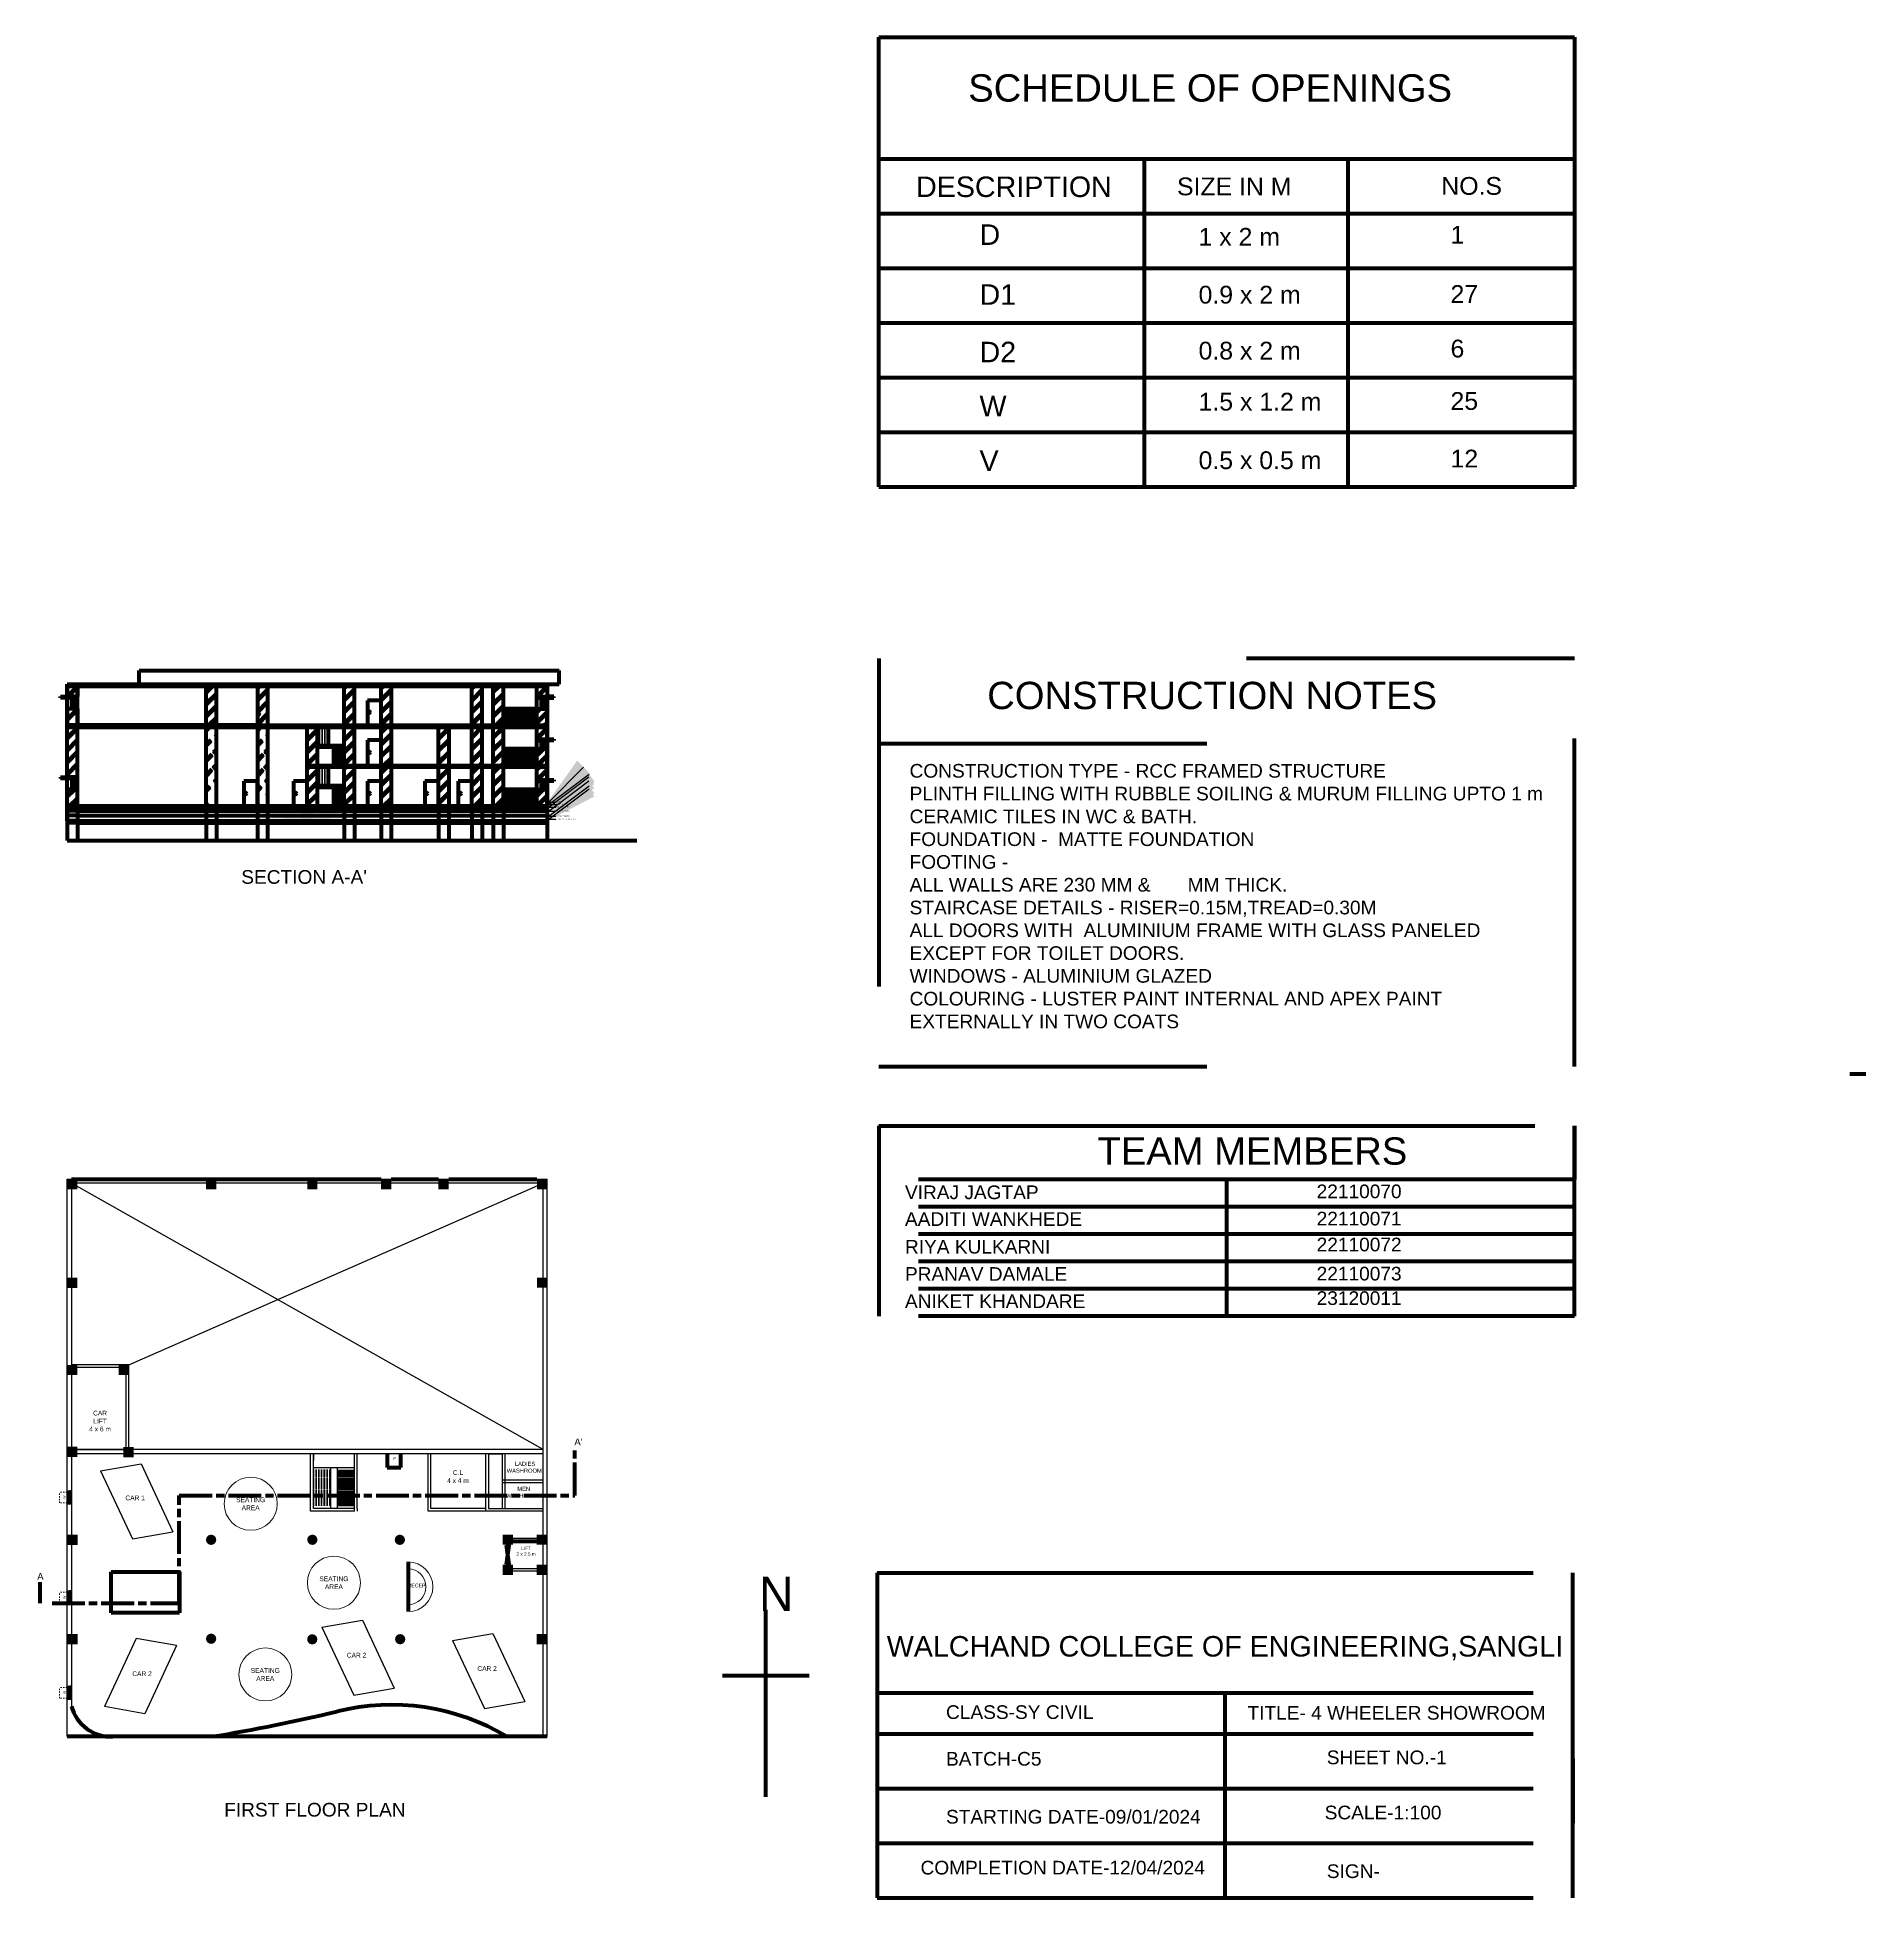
# Model space of a CAD drawing. Header units: metres. Extents: x 0 to 21654, y 0 to 22499.
# Drawn here: x 10877.6 to 11011.3, y 11223 to 11359.1 of the extents above; entities that cross this region are included whole.
import ezdxf
from ezdxf import colors
from ezdxf.entities.mleader import LeaderData, LeaderLine
from ezdxf.math import Vec2, Vec3

# ---------------------------------------------------------------- set-up
doc = ezdxf.new("R2010")
doc.units = ezdxf.units.M
doc.header["$PDMODE"] = 1
for name, pattern in [('ACAD_ISO02W100', [15, 12, -3]), ('ACAD_ISO03W100', [30, 12, -18]), ('ACAD_ISO08W100', [36, 24, -3, 6, -3]), ('DASHED2', [9.525, 6.35, -3.175])]:
    doc.linetypes.add(name, pattern=pattern)
doc.layers.add('chajja', color=100, linetype='DASHED2')
doc.layers.add('window', color=140, linetype='Continuous')
doc.layers.add('column', color=30, linetype='Continuous', true_color=0xfc9803)
doc.styles.get("Standard").update_dxf_attribs({"font": 'arial.ttf'})
pattern_1 = [(50, (10894.40516, 11311.79313), (0.1821847, -0.015939), [0.01905, -0.20955]), (355, (10894.40516, 11311.79313), (-0.0352434, 0.191057), [0.01524, -0.1676406]), (100.4514, (10894.42034, 11311.7918), (0.1469412, 0.1751178), [0.01619, -0.1780902]), (46.1842, (10894.40516, 11311.84393), (0.271079, -0.0420423), [0.028575, -0.314325]), (96.6356, (10894.42775, 11311.84043), (0.237404, 0.247426), [0.024285, -0.267136]), (351.184, (10894.40516, 11311.84393), (0.237404, 0.247426), [0.02286, -0.25146]), (21, (10894.43056, 11311.83123), (0.1516144, -0.1022652), [0.01905, -0.20955]), (326, (10894.43056, 11311.83123), (0.061802, 0.184188), [0.01524, -0.16764]), (71.4514, (10894.4432, 11311.82271), (0.2134164, 0.0819228), [0.01619, -0.17809]), (37.5, (10894.40516, 11311.79313), (0.0030886, 0.08455504), [0, -0.165608, 0, -0.17018, 0, -0.168275]), (7.5, (10894.40516, 11311.79313), (0.0668197, 0.1001806), [0, -0.097028, 0, -0.161798, 0, -0.064135]), (327.5, (10894.348515, 11311.79313), (0.1355906, -0.00572874), [0, -0.0635, 0, -0.19812, 0, -0.26289]), (317.5, (10894.32311, 11311.79313), (0.1481292, 0.0254265), [0, -0.08255, 0, -0.131572, 0, -0.18669])]
pattern_2 = [(45, (10894.405, 11311.793), (-2.24506, 2.24506), [])]

msp = doc.modelspace()

# ---------------------------------------------------------------- texts
at = {"linetype": 'Continuous', "lineweight": 100, "ltscale": 2, "attachment_point": 1}
for s, width, heights, insert, char_height in [('{\\H0.8x;SCHEDULE OF OPENINGS} ', 45.88735, [0], (10945.655, 11356.428), 2.5), ('DESCRIPTION', 14.42751, [0], (10941.838, 11348.947), 1.5), ('SIZE IN M', 14.42751, [0], (10960.926, 11348.873), 1.3), ('NO.S', 3.57314, [1.45e-13], (10980.263, 11348.909), 1.3), ('D', 3.5501, [0], (10946.481, 11345.446), 1.5), ('1 x 2 m', 11.8369, [0], (10962.505, 11345.187), 1.3), ('1', 4.67052, [0], (10980.934, 11345.335), 1.3), ('D1', 3.5501, [0], (10946.481, 11341.063), 1.5), ('0.9 x 2 m', 11.8369, [1.327], (10962.505, 11340.952), 1.3), ('27', 4.67052, [0], (10980.934, 11340.998), 1.3), ('D2', 3.5501, [0], (10946.481, 11336.856), 1.5), ('0.8 x 2 m', 11.8369, [0], (10962.505, 11336.857), 1.3), ('6', 4.67052, [0], (10980.934, 11337.01), 1.3), ('W', 3.5501, [0], (10946.481, 11332.903), 1.5), ('1.5 x 1.2 m', 11.8369, [0], (10962.505, 11333.123), 1.3), ('25', 4.67052, [0], (10980.934, 11333.173), 1.3), ('V', 3.5501, [0], (10946.481, 11328.902), 1.5), ('0.5 x 0.5 m', 11.8369, [0], (10962.505, 11328.84), 1.3), ('12', 4.67052, [0], (10980.934, 11328.959), 1.3)]:
    msp.add_mtext_dynamic_manual_height_columns(s, width=width, gutter_width=12.5, heights=heights, dxfattribs=dict(at, insert=insert, char_height=char_height))
at = {"linetype": 'ACAD_ISO03W100', "lineweight": 100, "ltscale": 2, "attachment_point": 1}
for s, width, insert, char_height in [('CONSTRUCTION NOTES', 42.5916, (10947.044, 11311.976), 2), ('CONSTRUCTION TYPE - RCC FRAMED STRUCTURE \\PPLINTH FILLING WITH RUBBLE SOILING & MURUM FILLING UPTO 1 m\\PCERAMIC TILES IN WC & BATH.\\PFOUNDATION -  MATTE FOUNDATION\\PFOOTING - \\PALL WALLS ARE 230 MM &       MM THICK.\\PSTAIRCASE DETAILS - RISER=0.15M,TREAD=0.30M\\PALL DOORS WITH  ALUMINIUM FRAME WITH GLASS PANELED EXCEPT FOR TOILET DOORS.\\PWINDOWS - ALUMINIUM GLAZED \\PCOLOURING - LUSTER PAINT INTERNAL AND APEX PAINT EXTERNALLY IN TWO COATS ', 46.9605, (10941.365, 11305.962), 1)]:
    msp.add_mtext_dynamic_manual_height_columns(s, width=width, gutter_width=12.5, heights=[0], dxfattribs=dict(at, insert=insert, char_height=char_height))
at = {"linetype": 'ByBlock', "lineweight": 100, "ltscale": 2, "attachment_point": 1}
for s, width, insert, char_height in [('TILES', 30.05144, (10915.48, 11303.258), 0.09), ('CONCRETE BED', 30.05144, (10915.504, 11302.853), 0.09), ('RUBBLE FILLING', 30.05144, (10915.504, 11302.56), 0.09), ('MURUM FILLING', 30.05144, (10915.504, 11302.202), 0.09), ('PLINTH LEVEL', 30.05144, (10915.52, 11303.051), 0.09), ('SLAB = 0.125 MM THICK', 30.05144, (10915.504, 11301.973), 0.09), ("SECTION A-A'", 23.98583, (10892.479, 11298.195), 1), ('P', 0.34456, (10903.613, 11255.23), 0.2), ('FIRST FLOOR PLAN ', 23.98583, (10891.229, 11229.948), 1)]:
    msp.add_mtext_dynamic_manual_height_columns(s, width=width, gutter_width=12.5, heights=[0], dxfattribs=dict(at, insert=insert, char_height=char_height))
at = {"linetype": 'ACAD_ISO08W100', "lineweight": 100, "ltscale": 2, "attachment_point": 1}
for s, width, insert, char_height in [('TEAM MEMBERS', 29.32536, (10955.111, 11278.643), 2), ('VIRAJ JAGTAP', 34.76134, (10941.027, 11275.121), 1), ('22110070', 34.76134, (10971.141, 11275.191), 1), ('AADITI WANKHEDE', 34.76134, (10941.027, 11273.163), 1), ('22110071', 34.76134, (10971.141, 11273.196), 1), ('RIYA KULKARNI', 34.76134, (10941.027, 11271.138), 1), ('22110072', 34.76134, (10971.141, 11271.302), 1), ('PRANAV DAMALE', 34.76134, (10941.027, 11269.146), 1), ('22110073', 34.76134, (10971.141, 11269.171), 1), ('ANIKET KHANDARE', 34.76134, (10941.027, 11267.155), 1), ('23120011', 34.76134, (10971.141, 11267.379), 1), ("A'", 0.56473, (10916.844, 11256.607), 0.5), ('\\pxqc; LADIES\\PWASHROOM', 4.03015, (10911.164, 11254.903), 0.3), ('\\pxqc;MEN \\PWASHROOM', 4.03015, (10911.123, 11253.074), 0.3), ('A', 0.56473, (10877.551, 11246.769), 0.5), ('N', 2.15066, (10930.346, 11246.495), 2.5), ('WALCHAND COLLEGE OF ENGINEERING,SANGLI', 76.6949, (10939.696, 11242.153), 1.5), ('CLASS-SY CIVIL', 33.30042, (10944.03, 11237.087), 1), ('TITLE- 4 WHEELER SHOWROOM', 33.30042, (10966.085, 11237.036), 1), ('BATCH-C5', 33.30042, (10944.03, 11233.673), 1), ('SHEET NO.-1', 33.30042, (10971.884, 11233.777), 1), ('STARTING DATE-09/01/2024', 33.30042, (10944.03, 11229.431), 1), ('SCALE-1:100', 33.30042, (10971.729, 11229.742), 1), ('COMPLETION DATE-12/04/2024', 33.30042, (10942.166, 11225.707), 1), ('SIGN-', 33.30042, (10971.884, 11225.448), 1)]:
    msp.add_mtext_dynamic_manual_height_columns(s, width=width, gutter_width=12.5, heights=[0], dxfattribs=dict(at, insert=insert, char_height=char_height))
for s, width, insert, char_height, attachment_point in [('\\pxqc;{\\fArtifakt Element Medium|b0|i0|c0|p34;CAR LIFT\\P4 x 6 m}', 1.83177, (10881.234, 11258.643), 0.35, 1), ('\\pxqc;{\\fArtifakt Element Medium|b0|i0|c0|p34;C.L\\P4 x 4 m}', 1.83177, (10907.417, 11254.292), 0.35, 1), ('\\pxqc;{\\fArtifakt Element Medium|b0|i0|c0|p34;CAR 1}', 1.83177, (10883.799, 11252.436), 0.35, 1), ('\\pxqc;{\\fArtifakt Element Medium|b0|i0|c0|p34;SEATING AREA}', 1.83177, (10892.248, 11252.296), 0.35, 1), ('\\pxqc;{\\fArtifakt Element Medium|b0|i0|c0|p34;LIFT\\P2 x 2.5 m}', 1.61733, (10912.502, 11248.695), 0.25, 1), ('\\pxqc;{\\fArtifakt Element Medium|b0|i0|c0|p34;SEATING AREA}', 1.83177, (10898.336, 11246.519), 0.35, 1), ('\\pxqc;{\\fArtifakt Element Medium|b0|i0|c0|p34;RECEP}', 1.83177, (10904.387, 11245.989), 0.275, 1), ('\\pxqc;{\\fArtifakt Element Medium|b0|i0|c0|p34;CAR 2}', 1.83177, (10886.135, 11239.575), 0.35, 3), ('\\pxqc;{\\fArtifakt Element Medium|b0|i0|c0|p34;SEATING AREA}', 1.83177, (10893.317, 11239.807), 0.35, 1), ('\\pxqc;{\\fArtifakt Element Medium|b0|i0|c0|p34;CAR 2}', 1.83177, (10899.994, 11240.927), 0.35, 1), ('\\pxqc;{\\fArtifakt Element Medium|b0|i0|c0|p34;CAR 2}', 1.83177, (10909.546, 11239.955), 0.35, 1)]:
    msp.add_mtext_dynamic_manual_height_columns(s, width=width, gutter_width=12.5, heights=[0], dxfattribs=dict(insert=insert, char_height=char_height, attachment_point=attachment_point))
at = {"linetype": 'ACAD_ISO02W100', "lineweight": 0, "ltscale": 2, "char_height": 0.175, "attachment_point": 1, "rotation": 90}
for insert in [(10879.459, 11252.13), (10879.459, 11244.8), (10879.459, 11237.839)]:
    msp.add_mtext_dynamic_manual_height_columns('\\pxqc;W', width=0.37934, gutter_width=12.5, heights=[0], dxfattribs=dict(at, insert=insert))

# ---------------------------------------------------------------- hatches: boundary and pattern name
at = {"linetype": 'Continuous', "lineweight": 100, "ltscale": 2, "transparency": 33554664}
h = msp.add_hatch(dxfattribs=at)
h.set_pattern_fill('AR-CONC', color=256, scale=0.0021)
h.set_pattern_definition([(50, (10879.75456, 11311.66813), (0.3825878, -0.033472), [0.040005, -0.440055]), (355, (10879.75456, 11311.66813), (-0.074011, 0.4012194), [0.032004, -0.3520452]), (100.4514, (10879.78644, 11311.66534), (0.3085766, 0.3677473), [0.033999, -0.3739895]), (46.1842, (10879.75456, 11311.7748), (0.569266, -0.088289), [0.0600075, -0.6600825]), (96.6356, (10879.802, 11311.76745), (0.498549, 0.519595), [0.050999, -0.560985]), (351.1842, (10879.75456, 11311.7748), (0.498549, 0.519595), [0.048006, -0.528065]), (21, (10879.8079, 11311.74814), (0.3183902, -0.214757), [0.040005, -0.440055]), (326, (10879.8079, 11311.74814), (0.1297843, 0.3867947), [0.032004, -0.352044]), (71.4514, (10879.83443, 11311.73024), (0.4481745, 0.172038), [0.033999, -0.373989]), (37.5, (10879.75456, 11311.66813), (0.00648607, 0.1775656), [0, -0.3477768, 0, -0.357378, 0, -0.3533775]), (7.5, (10879.75456, 11311.66813), (0.1403213, 0.2103792), [0, -0.2037588, 0, -0.3397758, 0, -0.1346835]), (327.5, (10879.63561, 11311.66813), (0.28474025, -0.01203036), [0, -0.13335, 0, -0.416052, 0, -0.552069]), (317.5, (10879.58227, 11311.66813), (0.3110713, 0.0533956), [0, -0.173355, 0, -0.2763012, 0, -0.392049])])
edge = h.paths.add_edge_path()
edge.add_line((10879.755, 11311.793), (10914.853, 11311.793))
edge.add_line((10879.755, 11311.668), (10914.853, 11311.668))
h = msp.add_hatch(dxfattribs=at)
h.set_pattern_fill('JIS_LC_8A', color=256, scale=0.1)
h.set_pattern_definition([(45, (10889.90516, 11311.7931), (-0.551543, 0.551543), []), (45, (10890.00516, 11311.7931), (-0.551543, 0.551543), [])])
edge = h.paths.add_edge_path()
edge.add_line((10889.905, 11301.793), (10889.905, 11311.793))
edge.add_line((10890.655, 11302.893), (10890.655, 11308.668))
h = msp.add_hatch(dxfattribs=at)
h.set_pattern_fill('JIS_LC_8A', color=256, scale=0.1)
h.set_pattern_definition([(45, (10893.65516, 11311.7931), (-0.551543, 0.551543), []), (45, (10893.75516, 11311.7931), (-0.551543, 0.551543), [])])
edge = h.paths.add_edge_path()
edge.add_line((10893.655, 11301.793), (10893.655, 11311.793))
edge.add_line((10894.405, 11302.893), (10894.405, 11308.668))
h = msp.add_hatch(dxfattribs=at)
h.set_pattern_fill('JIS_LC_8A', color=256, scale=0.07)
h.set_pattern_definition([(45, (10879.74815, 11310.89313), (-0.38608, 0.38608), []), (45, (10879.81815, 11310.89313), (-0.38608, 0.38608), [])])
h.paths.add_polyline_path([(10880.505, 11311.668), (10879.755, 11311.668), (10879.748, 11310.893), (10880.498, 11310.893)])
h = msp.add_hatch(dxfattribs=at)
h.set_pattern_fill('JIS_LC_8A', color=256, scale=0.08)
h.set_pattern_definition([(45, (10904.56305, 11311.7931), (-0.441235, 0.441235), []), (45, (10904.64305, 11311.7931), (-0.441235, 0.441235), [])])
h.paths.add_polyline_path([(10890.662, 11311.668), (10890.655, 11308.793), (10889.905, 11308.793), (10889.912, 11311.668)])
h = msp.add_hatch(dxfattribs=at)
h.set_pattern_fill('JIS_LC_8A', color=256, scale=0.08)
h.set_pattern_definition([(45, (10894.41245, 11308.7931), (-0.44123, 0.44123), []), (45, (10894.49245, 11308.7931), (-0.44123, 0.44123), [])])
h.paths.add_polyline_path([(10894.412, 11311.668), (10894.405, 11308.793), (10893.655, 11308.793), (10893.662, 11311.668)])
h = msp.add_hatch(dxfattribs=at)
h.set_pattern_fill('JIS_LC_8A', color=256, scale=0.08)
h.set_pattern_definition([(45, (10900.75995, 11308.7931), (-0.44123, 0.44123), []), (45, (10900.83995, 11308.7931), (-0.44123, 0.44123), [])])
h.paths.add_polyline_path([(10900.76, 11311.668), (10900.753, 11308.793), (10900.003, 11308.793), (10900.01, 11311.668)])
h = msp.add_hatch(dxfattribs=at)
h.set_pattern_fill('JIS_LC_8A', color=256, scale=0.08)
h.set_pattern_definition([(45, (10903.46185, 11308.7931), (-0.44123, 0.44123), []), (45, (10903.54185, 11308.7931), (-0.44123, 0.44123), [])])
h.paths.add_polyline_path([(10903.462, 11311.668), (10903.455, 11308.793), (10902.705, 11308.793), (10902.712, 11311.668)])
h = msp.add_hatch(dxfattribs=at)
h.set_pattern_fill('JIS_LC_8A', color=256, scale=0.08)
h.set_pattern_definition([(45, (10910.11015, 11308.7931), (-0.44123, 0.44123), []), (45, (10910.19015, 11308.7931), (-0.44123, 0.44123), [])])
h.paths.add_polyline_path([(10910.11, 11311.668), (10910.103, 11308.793), (10909.353, 11308.793), (10909.36, 11311.668)])
h = msp.add_hatch(dxfattribs=at)
h.set_pattern_fill('JIS_LC_8A', color=256, scale=0.08)
h.set_pattern_definition([(45, (10925.56075, 11311.7931), (-0.441235, 0.441235), []), (45, (10925.64075, 11311.7931), (-0.441235, 0.441235), [])])
h.paths.add_polyline_path([(10911.66, 11311.668), (10911.653, 11308.793), (10910.903, 11308.793), (10910.91, 11311.668)])
h = msp.add_hatch(dxfattribs=at)
h.set_pattern_fill('JIS_LC_8A', color=256, scale=0.07)
h.set_pattern_definition([(45, (10914.09645, 11310.89313), (-0.38608, 0.38608), []), (45, (10914.16645, 11310.89313), (-0.38608, 0.38608), [])])
h.paths.add_polyline_path([(10914.853, 11311.668), (10914.103, 11311.668), (10914.096, 11310.893), (10914.846, 11310.893)])
h = msp.add_hatch(dxfattribs=at)
h.set_pattern_fill('JIS_LC_20A', color=256, scale=0.07)
h.set_pattern_definition([(45, (10880.5046, 11309.9931), (-0.99, 0.99), []), (45, (10880.5746, 11309.9931), (-0.99, 0.99), [])])
h.paths.add_polyline_path([(10880.505, 11309.993), (10879.755, 11309.993), (10879.748, 11308.761), (10880.498, 11308.761)])
h = msp.add_hatch(dxfattribs=at)
h.set_pattern_fill('JIS_LC_8A', color=256, scale=0.07)
h.set_pattern_definition([(45, (10914.47465, 11309.39313), (-0.3861, 0.3861), []), (45, (10914.54465, 11309.39313), (-0.3861, 0.3861), [])])
h.paths.add_polyline_path([(10914.853, 11309.993), (10914.103, 11309.993), (10914.096, 11308.793), (10914.846, 11308.793)])
h = msp.add_hatch(dxfattribs=at)
h.set_pattern_fill('AR-CONC', color=256, scale=0.0021)
h.set_pattern_definition([(50, (10879.75456, 11308.66813), (0.382588, -0.033472), [0.040005, -0.440055]), (355, (10879.75456, 11308.66813), (-0.074011, 0.401219), [0.032004, -0.352045]), (100.4514, (10879.78644, 11308.66534), (0.308577, 0.367747), [0.033999, -0.37399]), (46.1842, (10879.75456, 11308.7748), (0.569266, -0.088289), [0.060007, -0.660082]), (96.6356, (10879.802, 11308.76745), (0.498549, 0.519595), [0.050999, -0.560985]), (351.184, (10879.75456, 11308.7748), (0.498549, 0.519595), [0.048006, -0.528065]), (21, (10879.8079, 11308.74814), (0.31839, -0.214757), [0.040005, -0.440055]), (326, (10879.8079, 11308.74814), (0.129784, 0.386795), [0.032004, -0.352044]), (71.4514, (10879.83443, 11308.73024), (0.448174, 0.172038), [0.033999, -0.373989]), (37.5, (10879.75456, 11308.66813), (0.006486, 0.1775656), [0, -0.3477768, 0, -0.357378, 0, -0.3533775]), (7.5, (10879.75456, 11308.66813), (0.1403213, 0.2103792), [0, -0.2037588, 0, -0.3397758, 0, -0.1346835]), (327.5, (10879.63561, 11308.66813), (0.2847402, -0.0120304), [0, -0.13335, 0, -0.416052, 0, -0.552069]), (317.5, (10879.58227, 11308.66813), (0.3110713, 0.0533956), [0, -0.173355, 0, -0.276301, 0, -0.392049])])
edge = h.paths.add_edge_path()
edge.add_line((10893.655, 11308.793), (10890.655, 11308.793))
edge.add_line((10890.655, 11308.668), (10893.655, 11308.668))
edge.add_line((10889.905, 11308.793), (10890.655, 11308.793))
edge.add_line((10889.905, 11308.668), (10890.655, 11308.668))
edge.add_line((10889.905, 11308.793), (10880.505, 11308.793))
edge.add_line((10880.505, 11308.668), (10889.905, 11308.668))
edge.add_line((10879.755, 11308.793), (10880.505, 11308.793))
edge.add_line((10879.755, 11308.668), (10880.505, 11308.668))
h = msp.add_hatch(dxfattribs=at)
h.set_pattern_fill('JIS_LC_8A', color=256, scale=0.08)
h.set_pattern_definition([(45, (10880.51185, 11308.6681), (-0.44123, 0.44123), []), (45, (10880.59185, 11308.6681), (-0.44123, 0.44123), [])])
h.paths.add_polyline_path([(10880.512, 11308.668), (10880.505, 11304.993), (10879.755, 11304.993), (10879.762, 11308.668)])
at = {"linetype": 'Continuous', "lineweight": 100, "ltscale": 2, "transparency": 33554687}
h = msp.add_hatch(dxfattribs=at)
h.set_pattern_fill('ANSI31', color=256)
h.set_pattern_definition(pattern_2)
h.paths.add_polyline_path([(10880.505, 11308.668), (10879.755, 11308.668), (10879.755, 11304.993), (10880.505, 11304.993)])
h.paths.add_polyline_path([(10880.505, 11301.668), (10879.755, 11301.668), (10879.755, 11300.357), (10880.505, 11300.357), (10880.505, 11300.408)])
at = {"linetype": 'Continuous', "lineweight": 100, "ltscale": 2, "transparency": 33554664}
h = msp.add_hatch(dxfattribs=at)
h.set_pattern_fill('AR-CONC', color=256, scale=0.0021)
h.set_pattern_definition([(50, (10893.65516, 11308.66813), (0.382588, -0.033472), [0.040005, -0.440055]), (355, (10893.65516, 11308.66813), (-0.074011, 0.4012194), [0.032004, -0.352045]), (100.4514, (10893.68704, 11308.66534), (0.3085766, 0.367747), [0.033999, -0.3739895]), (46.1842, (10893.65516, 11308.7748), (0.569266, -0.088289), [0.060007, -0.660082]), (96.6356, (10893.7026, 11308.76745), (0.498549, 0.519595), [0.050999, -0.560985]), (351.184, (10893.65516, 11308.7748), (0.498549, 0.519595), [0.048006, -0.528065]), (21, (10893.7085, 11308.74814), (0.31839, -0.214757), [0.040005, -0.440055]), (326, (10893.7085, 11308.74814), (0.129784, 0.386795), [0.032004, -0.352044]), (71.4514, (10893.73503, 11308.73024), (0.4481745, 0.172038), [0.033999, -0.373989]), (37.5, (10893.65516, 11308.66813), (0.0064861, 0.1775656), [0, -0.3477768, 0, -0.357378, 0, -0.3533775]), (7.5, (10893.65516, 11308.66813), (0.1403213, 0.2103792), [0, -0.2037588, 0, -0.3397758, 0, -0.1346835]), (327.5, (10893.53621, 11308.66813), (0.28474025, -0.0120304), [0, -0.13335, 0, -0.416052, 0, -0.552069]), (317.5, (10893.48287, 11308.66813), (0.3110713, 0.0533956), [0, -0.173355, 0, -0.2763012, 0, -0.392049])])
edge = h.paths.add_edge_path()
edge.add_line((10893.655, 11308.793), (10914.853, 11308.793))
edge.add_line((10893.655, 11308.668), (10914.853, 11308.668))
h = msp.add_hatch(dxfattribs=at)
h.set_pattern_fill('JIS_LC_8A', color=256, scale=0.08)
h.set_pattern_definition([(45, (10898.05805, 11305.8581), (-0.44123, 0.44123), []), (45, (10898.13805, 11305.8581), (-0.44123, 0.44123), [])])
h.paths.add_polyline_path([(10898.058, 11308.733), (10898.051, 11305.858), (10897.301, 11305.858), (10897.308, 11308.733)])
h = msp.add_hatch(dxfattribs=at)
h.set_pattern_fill('JIS_LC_8A', color=256, scale=0.08)
h.set_pattern_definition([(45, (10900.75995, 11305.8581), (-0.44123, 0.44123), []), (45, (10900.83995, 11305.8581), (-0.44123, 0.44123), [])])
h.paths.add_polyline_path([(10900.76, 11308.733), (10900.753, 11305.858), (10900.003, 11305.858), (10900.01, 11308.733)])
h = msp.add_hatch(dxfattribs=at)
h.set_pattern_fill('JIS_LC_8A', color=256, scale=0.08)
h.set_pattern_definition([(45, (10917.36245, 11308.8581), (-0.441235, 0.441235), []), (45, (10917.44245, 11308.8581), (-0.441235, 0.441235), [])])
h.paths.add_polyline_path([(10903.462, 11308.733), (10903.455, 11305.858), (10902.705, 11305.858), (10902.712, 11308.733)])
h = msp.add_hatch(dxfattribs=at)
h.set_pattern_fill('JIS_LC_8A', color=256, scale=0.08)
h.set_pattern_definition([(45, (10906.90436, 11308.7331), (-0.44123, 0.44123), []), (45, (10906.98436, 11308.7331), (-0.44123, 0.44123), [])])
h.paths.add_polyline_path([(10907.662, 11308.733), (10907.654, 11305.858), (10906.904, 11305.858), (10906.912, 11308.733)])
h = msp.add_hatch(dxfattribs=at)
h.set_pattern_fill('JIS_LC_8A', color=256, scale=0.08)
h.set_pattern_definition([(45, (10910.11015, 11308.7331), (-0.44123, 0.44123), []), (45, (10910.19015, 11308.7331), (-0.44123, 0.44123), [])])
h.paths.add_polyline_path([(10910.11, 11308.733), (10910.103, 11305.858), (10909.353, 11305.858), (10909.36, 11308.733)])
h = msp.add_hatch(dxfattribs=at)
h.set_pattern_fill('JIS_LC_8A', color=256, scale=0.08)
h.set_pattern_definition([(45, (10910.8989, 11308.80015), (-0.44123, 0.44123), []), (45, (10910.9789, 11308.80015), (-0.44123, 0.44123), [])])
h.paths.add_polyline_path([(10911.656, 11308.8), (10911.649, 11305.858), (10910.899, 11305.858), (10910.906, 11308.8)])
h = msp.add_hatch(dxfattribs=at)
h.set_pattern_fill('JIS_LC_8A', color=256, scale=0.07)
h.set_pattern_definition([(45, (10914.47465, 11308.22563), (-0.3861, 0.3861), []), (45, (10914.54465, 11308.22563), (-0.3861, 0.3861), [])])
h.paths.add_polyline_path([(10914.853, 11308.668), (10914.103, 11308.668), (10914.096, 11307.783), (10914.846, 11307.783)])
at = {"linetype": 'ByBlock', "lineweight": 100, "ltscale": 2, "transparency": 33554664}
h = msp.add_hatch(dxfattribs=at)
h.set_pattern_fill('AR-CONC', color=256, scale=0.001)
h.set_pattern_definition(pattern_1)
h.paths.add_polyline_path([(10898.051, 11307.213), (10898.051, 11307.313), (10899.251, 11307.313), (10899.251, 11307.213)])
at = {"linetype": 'Continuous', "lineweight": 100, "ltscale": 2, "transparency": 33554664}
h = msp.add_hatch(dxfattribs=at)
h.set_pattern_fill('JIS_LC_8A', color=256, scale=0.07)
h.set_pattern_definition([(45, (10914.09645, 11305.85813), (-0.38608, 0.38608), []), (45, (10914.16645, 11305.85813), (-0.38608, 0.38608), [])])
h.paths.add_polyline_path([(10914.853, 11307.058), (10914.103, 11307.058), (10914.096, 11305.858), (10914.846, 11305.858)])
h = msp.add_hatch(dxfattribs=at)
h.set_pattern_fill('AR-CONC', color=256, scale=0.0011)
h.set_pattern_definition([(50, (10897.30076, 11305.75813), (0.2004031, -0.017533), [0.020955, -0.230505]), (355, (10897.30076, 11305.75813), (-0.0387678, 0.2101625), [0.016764, -0.1844046]), (100.4514, (10897.31746, 11305.75667), (0.1616354, 0.1926295), [0.017809, -0.1958993]), (46.1842, (10897.30076, 11305.814), (0.298187, -0.0462466), [0.0314325, -0.3457575]), (96.6356, (10897.3256, 11305.81016), (0.2611445, 0.2721687), [0.0267135, -0.293849]), (351.1842, (10897.30076, 11305.814), (0.2611445, 0.272169), [0.025146, -0.2766057]), (21, (10897.3287, 11305.80004), (0.1667758, -0.1124917), [0.020955, -0.230505]), (326, (10897.3287, 11305.80004), (0.0679822, 0.2026068), [0.016764, -0.184404]), (71.4514, (10897.3426, 11305.79067), (0.234758, 0.090115), [0.017809, -0.195899]), (37.5, (10897.30076, 11305.75813), (0.00339746, 0.09301054), [0, -0.1821688, 0, -0.187198, 0, -0.1851025]), (7.5, (10897.30076, 11305.75813), (0.07350163, 0.11019863), [0, -0.1067308, 0, -0.1779778, 0, -0.0705485]), (327.5, (10897.23845, 11305.75813), (0.14914965, -0.00630162), [0, -0.06985, 0, -0.217932, 0, -0.289179]), (317.5, (10897.21051, 11305.75813), (0.1629421, 0.0279691), [0, -0.090805, 0, -0.1447292, 0, -0.205359])])
edge = h.paths.add_edge_path()
edge.add_line((10897.301, 11305.858), (10914.853, 11305.858))
edge.add_line((10897.301, 11305.758), (10914.853, 11305.758))
h = msp.add_hatch(dxfattribs=at)
h.set_pattern_fill('JIS_LC_8A', color=256, scale=0.08)
h.set_pattern_definition([(45, (10898.061, 11302.8931), (-0.44123, 0.44123), []), (45, (10898.141, 11302.8931), (-0.44123, 0.44123), [])])
h.paths.add_polyline_path([(10898.061, 11305.768), (10898.054, 11302.893), (10897.304, 11302.893), (10897.311, 11305.768)])
h = msp.add_hatch(dxfattribs=at)
h.set_pattern_fill('JIS_LC_8A', color=256, scale=0.08)
h.set_pattern_definition([(45, (10900.75995, 11302.8931), (-0.44123, 0.44123), []), (45, (10900.83995, 11302.8931), (-0.44123, 0.44123), [])])
h.paths.add_polyline_path([(10900.76, 11305.768), (10900.753, 11302.893), (10900.003, 11302.893), (10900.01, 11305.768)])
h = msp.add_hatch(dxfattribs=at)
h.set_pattern_fill('JIS_LC_8A', color=256, scale=0.08)
h.set_pattern_definition([(45, (10917.36245, 11305.8931), (-0.441235, 0.441235), []), (45, (10917.44245, 11305.8931), (-0.441235, 0.441235), [])])
h.paths.add_polyline_path([(10903.462, 11305.768), (10903.455, 11302.893), (10902.705, 11302.893), (10902.712, 11305.768)])
h = msp.add_hatch(dxfattribs=at)
h.set_pattern_fill('JIS_LC_8A', color=256, scale=0.08)
h.set_pattern_definition([(45, (10906.90436, 11305.7681), (-0.44123, 0.44123), []), (45, (10906.98436, 11305.7681), (-0.44123, 0.44123), [])])
h.paths.add_polyline_path([(10907.662, 11305.768), (10907.654, 11302.893), (10906.904, 11302.893), (10906.912, 11305.768)])
h = msp.add_hatch(dxfattribs=at)
h.set_pattern_fill('JIS_LC_8A', color=256, scale=0.08)
h.set_pattern_definition([(45, (10924.01075, 11305.8931), (-0.441235, 0.441235), []), (45, (10924.09075, 11305.8931), (-0.441235, 0.441235), [])])
h.paths.add_polyline_path([(10910.11, 11305.768), (10910.103, 11302.893), (10909.353, 11302.893), (10909.36, 11305.768)])
h = msp.add_hatch(dxfattribs=at)
h.set_pattern_fill('JIS_LC_8A', color=256, scale=0.08)
h.set_pattern_definition([(45, (10925.56075, 11305.8931), (-0.441235, 0.441235), []), (45, (10925.64075, 11305.8931), (-0.441235, 0.441235), [])])
h.paths.add_polyline_path([(10911.66, 11305.768), (10911.653, 11302.893), (10910.903, 11302.893), (10910.91, 11305.768)])
h = msp.add_hatch(dxfattribs=at)
h.set_pattern_fill('JIS_LC_8A', color=256, scale=0.07)
h.set_pattern_definition([(45, (10914.09645, 11304.79313), (-0.38608, 0.38608), []), (45, (10914.16645, 11304.79313), (-0.38608, 0.38608), [])])
h.paths.add_polyline_path([(10914.853, 11305.758), (10914.103, 11305.758), (10914.096, 11304.793), (10914.846, 11304.793)])
h = msp.add_hatch(dxfattribs=at)
h.set_pattern_fill('JIS_LC_8A', color=256, scale=0.08)
h.set_pattern_definition([(45, (10894.3912, 11305.8931), (-0.441235, 0.441235), []), (45, (10894.4712, 11305.8931), (-0.441235, 0.441235), [])])
h.paths.add_polyline_path([(10880.455, 11304.093), (10880.483, 11302.893), (10879.769, 11302.893), (10879.74, 11304.093)])
at = {"linetype": 'ByBlock', "lineweight": 100, "ltscale": 2, "transparency": 33554664}
h = msp.add_hatch(dxfattribs=at)
h.set_pattern_fill('AR-CONC', color=256, scale=0.001)
h.set_pattern_definition(pattern_1)
h.paths.add_polyline_path([(10898.051, 11304.376), (10899.251, 11304.376), (10899.251, 11304.276), (10898.051, 11304.276)])
at = {"linetype": 'Continuous', "lineweight": 100, "ltscale": 2, "transparency": 33554664}
h = msp.add_hatch(dxfattribs=at)
h.set_pattern_fill('JIS_LC_8A', color=256, scale=0.07)
h.set_pattern_definition([(45, (10914.09645, 11302.89313), (-0.38608, 0.38608), []), (45, (10914.16645, 11302.89313), (-0.38608, 0.38608), [])])
h.paths.add_polyline_path([(10914.853, 11304.093), (10914.103, 11304.093), (10914.096, 11302.893), (10914.846, 11302.893)])
h = msp.add_hatch(dxfattribs=at)
h.set_pattern_fill('AR-CONC', color=256, scale=0.002)
h.set_pattern_definition([(50, (10879.75456, 11302.54313), (0.3643693, -0.0318782), [0.0381, -0.4191]), (355, (10879.75456, 11302.54313), (-0.070487, 0.3821137), [0.03048, -0.335281]), (100.4514, (10879.78492, 11302.54047), (0.2938825, 0.3502355), [0.03238, -0.3561805]), (46.1842, (10879.75456, 11302.64473), (0.542158, -0.0840847), [0.05715, -0.62865]), (96.6356, (10879.79974, 11302.6377), (0.474808, 0.494852), [0.04857, -0.534271]), (351.1842, (10879.75456, 11302.64473), (0.474808, 0.494852), [0.04572, -0.5029195]), (21, (10879.80536, 11302.61933), (0.3032288, -0.2045304), [0.0381, -0.4191]), (326, (10879.80536, 11302.61933), (0.123604, 0.368376), [0.03048, -0.33528]), (71.4514, (10879.83063, 11302.6023), (0.426833, 0.1638455), [0.03238, -0.35618]), (37.5, (10879.75456, 11302.54313), (0.0061772, 0.1691101), [0, -0.331216, 0, -0.34036, 0, -0.33655]), (7.5, (10879.75456, 11302.54313), (0.1336393, 0.20036115), [0, -0.194056, 0, -0.323596, 0, -0.12827]), (327.5, (10879.64127, 11302.54313), (0.2711812, -0.0114575), [0, -0.127, 0, -0.39624, 0, -0.52578]), (317.5, (10879.59047, 11302.54313), (0.2962584, 0.050853), [0, -0.1651, 0, -0.263144, 0, -0.37338])])
edge = h.paths.add_edge_path()
edge.add_line((10879.755, 11302.793), (10914.853, 11302.793))
edge.add_line((10879.755, 11302.543), (10914.853, 11302.543))
h = msp.add_hatch(dxfattribs=at)
h.set_pattern_fill('GRAVEL', color=256, scale=0.025)
h.set_pattern_definition([(228.0128, (10897.760907, 11303.00313), (-5.08, -5.715), [0.08543, -8.457621]), (184.96974, (10897.703757, 11302.93963), (7.619999997, 0.635000036), [0.146601, -14.513512]), (132.51045, (10897.557707, 11302.92693), (6.35, -6.985), [0.10337, -10.23368]), (267.27369, (10897.310057, 11302.76818), (0.635, 12.7), [0.133501, -13.21661]), (292.83365, (10897.303707, 11302.63483), (-3.175, 7.62), [0.130908, -12.959952]), (357.27369, (10897.354507, 11302.51418), (-12.7, 0.635), [0.133501, -13.21661]), (37.69424, (10897.487857, 11302.50783), (-8.255, -6.35), [0.176548, -17.478279]), (72.25533, (10897.627557, 11302.61578), (4.445, 13.97), [0.16668, -16.501314]), (121.42957, (10897.678357, 11302.77453), (-5.08, 8.255), [0.133953, -13.261386]), (175.23636, (10897.608507, 11302.88883), (6.985, -0.635), [0.152928, -7.493484]), (222.39744, (10897.456107, 11302.90153), (-7.62, -6.985), [0.19777, -19.579193]), (138.81407, (10897.938707, 11302.76183), (-4.445, 3.81), [0.067501, -6.682641]), (171.46923, (10897.887907, 11302.80628), (8.255, -1.27), [0.12842, -12.71366]), (225, (10897.7609, 11302.82533), (-1e-16, -0.635), [0.089802, -0.808223]), (203.1986, (10897.71646, 11302.90153), (3.175, 1.27), [0.04836, -4.787656]), (291.8014, (10897.67201, 11302.88248), (-0.635, 1.905), [0.068391, -3.351188]), (30.96376, (10897.69741, 11302.81898), (1.905, 1.27), [0.11108, -3.591575]), (161.565, (10897.79266, 11302.87613), (1.27, -0.635), [0.080322, -1.927725]), (16.38954, (10897.303707, 11302.88248), (6.35, 1.905), [0.112522, -11.139707]), (70.34618, (10897.411657, 11302.91423), (-2.54, -6.985), [0.0944, -9.345554]), (293.1986, (10897.79266, 11303.00313), (-1.27, 3.175), [0.09672, -4.739296]), (343.61046, (10897.830757, 11302.91423), (-6.35, 1.905), [0.112522, -11.139707]), (339.44395, (10897.30371, 11302.48878), (-3.175, 1.27), [0.108509, -5.316934]), (294.77514, (10897.405307, 11302.45068), (-3.175, 6.985), [0.090918, -9.000898]), (66.8014, (10897.79901, 11302.36813), (1.27, 3.175), [0.09672, -4.739296]), (17.35402, (10897.837107, 11302.45703), (-8.255, -2.54), [0.106446, -10.538094]), (69.44395, (10897.48786, 11302.36813), (-1.27, -3.175), [0.054254, -5.371188]), (101.3099, (10897.76091, 11302.36813), (-0.635, 2.54), [0.032379, -3.205499]), (165.9638, (10897.75456, 11302.39988), (1.905, -0.635), [0.130908, -2.487264]), (186.009, (10897.627557, 11302.43163), (6.35, 0.635), [0.121317, -12.010341]), (303.6901, (10897.6974, 11302.76183), (-0.635, 1.27), [0.09158, -2.197944]), (353.15723, (10897.748207, 11302.68563), (10.795, -1.27), [0.159889, -15.829002]), (60.9454, (10897.906957, 11302.66658), (-2.54, -4.445), [0.065377, -6.472348]), (90, (10897.9387, 11302.7237), (-0.635, 0.635), [0.0381, -0.5969]), (120.25644, (10897.614857, 11302.45068), (2.54, -4.445), [0.088217, -8.733485]), (48.0128, (10897.570407, 11302.52688), (5.08, 5.715), [0.17086, -8.37219]), (0, (10897.6847, 11302.6539), (0.635, 0.635), [0.1651, -0.4699]), (325.30485, (10897.849807, 11302.65388), (6.35, -4.445), [0.100402, -9.939829]), (254.0546, (10897.93236, 11302.59673), (-0.635, -2.54), [0.092457, -4.530413]), (207.64598, (10897.906957, 11302.50783), (-12.065, -6.35), [0.150536, -14.903116]), (175.42608, (10897.773607, 11302.43798), (-8.255, 0.635), [0.159257, -15.766462])])
edge = h.paths.add_edge_path()
edge.add_line((10879.755, 11302.193), (10914.853, 11302.193))
edge.add_line((10879.755, 11302.543), (10914.853, 11302.543))
h = msp.add_hatch(dxfattribs=at)
h.set_pattern_fill('GRAVEL', color=256, scale=0.04)
h.set_pattern_definition([(228.0128, (10880.48608, 11302.80913), (-8.128, -9.144), [0.136689, -13.532193]), (184.96974, (10880.394637, 11302.70753), (12.191999995, 1.01600006), [0.234562, -23.22162]), (132.51045, (10880.160957, 11302.68721), (10.16, -11.176), [0.165393, -16.37389]), (267.27369, (10879.764717, 11302.43321), (1.016, 20.32), [0.213602, -21.146575]), (292.83365, (10879.754557, 11302.21985), (-5.08, 12.192), [0.209453, -20.735923]), (357.27369, (10879.835837, 11302.02681), (-20.32, 1.016), [0.213602, -21.146575]), (37.69424, (10880.049197, 11302.01665), (-13.208, -10.16), [0.282477, -27.965246]), (72.25533, (10880.272717, 11302.18937), (7.112, 22.352), [0.266688, -26.402103]), (121.42957, (10880.353997, 11302.44337), (-8.128, 13.208), [0.214325, -21.218218]), (175.23636, (10880.24224, 11302.62625), (11.176, -1.016), [0.244685, -11.989575]), (222.39744, (10879.998397, 11302.64657), (-12.192, -11.176), [0.316431, -31.326709]), (138.81407, (10880.77056, 11302.42305), (-7.112, 6.096), [0.108002, -10.692226]), (171.46923, (10880.689277, 11302.49417), (13.208, -2.032), [0.205473, -20.341856]), (225, (10880.4861, 11302.52465), (-1e-16, -1.016), [0.143684, -1.293157]), (203.1986, (10880.41496, 11302.64657), (5.08, 2.032), [0.077377, -7.66025]), (291.8014, (10880.34384, 11302.6161), (-1.016, 3.048), [0.109426, -5.3619]), (30.96376, (10880.38448, 11302.51449), (3.048, 2.032), [0.177728, -5.74652]), (161.565, (10880.53688, 11302.60593), (2.032, -1.016), [0.128515, -3.08436]), (16.38954, (10879.754557, 11302.61609), (10.16, 3.048), [0.180035, -17.82353]), (70.34618, (10879.92728, 11302.66689), (-4.064, -11.176), [0.15104, -14.952886]), (293.1986, (10880.53688, 11302.80913), (-2.032, 5.08), [0.154752, -7.582873]), (343.61046, (10880.597837, 11302.66689), (-10.16, 3.048), [0.180035, -17.82353]), (339.44395, (10879.75456, 11301.98617), (-5.08, 2.032), [0.173614, -8.507094]), (294.77514, (10879.91712, 11301.92521), (-5.08, 11.176), [0.145469, -14.401437]), (66.8014, (10880.54704, 11301.79313), (2.032, 5.08), [0.154752, -7.582873]), (17.35402, (10880.607997, 11301.93537), (-13.208, -4.064), [0.170313, -16.86095]), (69.44395, (10880.0492, 11301.79313), (-2.032, -5.08), [0.086807, -8.5939]), (101.3099, (10880.48608, 11301.79313), (-1.016, 4.064), [0.051806, -5.128798]), (165.96376, (10880.47592, 11301.84393), (3.048, -1.016), [0.209453, -3.979622]), (186.009, (10880.272717, 11301.89473), (10.16, 1.016), [0.194107, -19.216546]), (303.6901, (10880.38448, 11302.42305), (-1.016, 2.032), [0.14653, -3.51671]), (353.15723, (10880.465757, 11302.30113), (17.272, -2.032), [0.255823, -25.326404]), (60.9454, (10880.71976, 11302.27065), (-4.064, -7.112), [0.104603, -10.355757]), (90, (10880.7706, 11302.3621), (-1.016, 1.016), [0.06096, -0.95504]), (120.25644, (10880.2524, 11301.92521), (4.064, -7.112), [0.141147, -13.973576]), (48.01279, (10880.18128, 11302.04713), (8.128, 9.144), [0.273377, -13.395505]), (0, (10880.3642, 11302.2503), (1.016, 1.016), [0.26416, -0.75184]), (325.30485, (10880.62832, 11302.25033), (10.16, -7.112), [0.160644, -15.903727]), (254.0546, (10880.7604, 11302.15889), (-1.016, -4.064), [0.147932, -7.24866]), (207.64598, (10880.719757, 11302.01665), (-19.304, -10.16), [0.240858, -23.844986]), (175.42608, (10880.506397, 11301.90489), (-13.208, 1.016), [0.254812, -25.226339])])
edge = h.paths.add_edge_path()
edge.add_line((10879.755, 11301.793), (10914.853, 11301.793))
edge.add_line((10879.755, 11302.193), (10914.853, 11302.193))
at = {"linetype": 'ByBlock', "lineweight": 100, "ltscale": 2, "transparency": 33554664}
h = msp.add_hatch(dxfattribs=at)
h.set_pattern_fill('AR-CONC', color=256, scale=0.002)
h.set_pattern_definition([(50, (10894.40516, 11311.79313), (0.3643693, -0.031878), [0.0381, -0.4191]), (355, (10894.40516, 11311.79313), (-0.070487, 0.3821137), [0.03048, -0.335281]), (100.4514, (10894.43552, 11311.79047), (0.2938825, 0.3502355), [0.03238, -0.3561805]), (46.1842, (10894.40516, 11311.89473), (0.542158, -0.084085), [0.05715, -0.62865]), (96.6356, (10894.45034, 11311.8877), (0.474808, 0.494852), [0.04857, -0.534271]), (351.1842, (10894.40516, 11311.89473), (0.474808, 0.494852), [0.04572, -0.50292]), (21, (10894.45596, 11311.86933), (0.3032288, -0.2045304), [0.0381, -0.4191]), (326, (10894.45596, 11311.86933), (0.123604, 0.368376), [0.03048, -0.33528]), (71.4514, (10894.48123, 11311.8523), (0.426833, 0.1638455), [0.03238, -0.35618]), (37.5, (10894.40516, 11311.79313), (0.0061772, 0.1691101), [0, -0.331216, 0, -0.34036, 0, -0.33655]), (7.5, (10894.40516, 11311.79313), (0.1336393, 0.2003611), [0, -0.194056, 0, -0.323596, 0, -0.12827]), (327.5, (10894.29187, 11311.79313), (0.2711812, -0.0114575), [0, -0.127, 0, -0.39624, 0, -0.52578]), (317.5, (10894.24107, 11311.79313), (0.2962584, 0.050853), [0, -0.1651, 0, -0.263144, 0, -0.37338])])
edge = h.paths.add_edge_path()
edge.add_line((10879.755, 11301.793), (10914.853, 11301.793))
edge.add_line((10879.755, 11301.668), (10914.853, 11301.668))
edge.add_line((10914.853, 11301.793), (10914.853, 11301.668))
at = {"linetype": 'Continuous', "lineweight": 100, "ltscale": 2, "transparency": 33554687}
h = msp.add_hatch(dxfattribs=at)
h.set_pattern_fill('ANSI31', color=256)
h.set_pattern_definition(pattern_2)
h.paths.add_polyline_path([(10880.505, 11301.668), (10879.755, 11301.668), (10879.755, 11300.357), (10880.505, 11300.357), (10880.505, 11300.408)])
at = {"linetype": 'DASHED2', "lineweight": 0, "ltscale": 2, "true_color": 0xf8991e, "transparency": 33554687}
h = msp.add_hatch(color=30, dxfattribs=at)
h.dxf.hatch_style = 1
edge = h.paths.add_edge_path()
edge.add_arc((10890.274, 11249.197), 0.375, 0, 360)
h = msp.add_hatch(color=30, dxfattribs=at)
h.dxf.hatch_style = 1
edge = h.paths.add_edge_path()
edge.add_arc((10897.679, 11249.198), 0.375, 0, 360)
h = msp.add_hatch(color=30, dxfattribs=at)
h.dxf.hatch_style = 1
edge = h.paths.add_edge_path()
edge.add_arc((10904.079, 11249.195), 0.375, 0, 360)
h = msp.add_hatch(color=30, dxfattribs=at)
h.dxf.hatch_style = 1
edge = h.paths.add_edge_path()
edge.add_arc((10890.274, 11241.958), 0.375, 0, 360)
h = msp.add_hatch(color=30, dxfattribs=at)
h.dxf.hatch_style = 1
edge = h.paths.add_edge_path()
edge.add_arc((10897.672, 11241.914), 0.375, 0, 360)
h = msp.add_hatch(color=30, dxfattribs=at)
h.dxf.hatch_style = 1
edge = h.paths.add_edge_path()
edge.add_arc((10904.103, 11241.924), 0.375, 0, 360)
at = {"layer": 'column', "linetype": 'ACAD_ISO02W100', "lineweight": 100, "transparency": 33554687}
h = msp.add_hatch(color=256, dxfattribs=at)
h.dxf.hatch_style = 1
h.paths.add_polyline_path([(10880.498, 11275.592), (10879.748, 11275.592), (10879.748, 11274.842), (10880.498, 11274.842)])
h = msp.add_hatch(color=256, dxfattribs=at)
h.dxf.hatch_style = 1
h.paths.add_polyline_path([(10890.655, 11275.592), (10889.905, 11275.592), (10889.905, 11274.842), (10890.655, 11274.842)])
h = msp.add_hatch(color=256, dxfattribs=at)
h.dxf.hatch_style = 1
h.paths.add_polyline_path([(10898.051, 11275.592), (10897.301, 11275.592), (10897.301, 11274.842), (10898.051, 11274.842)])
h = msp.add_hatch(color=256, dxfattribs=at)
h.dxf.hatch_style = 1
h.paths.add_polyline_path([(10903.455, 11275.592), (10902.705, 11275.592), (10902.705, 11274.842), (10903.455, 11274.842)])
h = msp.add_hatch(color=256, dxfattribs=at)
h.dxf.hatch_style = 1
h.paths.add_polyline_path([(10907.655, 11275.592), (10906.905, 11275.592), (10906.905, 11274.842), (10907.655, 11274.842)])
h = msp.add_hatch(color=256, dxfattribs=at)
h.dxf.hatch_style = 1
h.paths.add_polyline_path([(10914.855, 11275.592), (10914.105, 11275.592), (10914.105, 11274.842), (10914.855, 11274.842)])
h = msp.add_hatch(color=256, dxfattribs=at)
h.dxf.hatch_style = 1
h.paths.add_polyline_path([(10880.498, 11268.375), (10879.748, 11268.375), (10879.748, 11267.625), (10880.498, 11267.625)])
h = msp.add_hatch(color=256, dxfattribs=at)
h.dxf.hatch_style = 1
h.paths.add_polyline_path([(10914.855, 11268.383), (10914.105, 11268.383), (10914.105, 11267.633), (10914.855, 11267.633)])
h = msp.add_hatch(color=256, dxfattribs=at)
h.dxf.hatch_style = 1
h.paths.add_polyline_path([(10880.48, 11261.994), (10879.73, 11261.994), (10879.73, 11261.244), (10880.48, 11261.244)])
h = msp.add_hatch(color=256, dxfattribs=at)
h.dxf.hatch_style = 1
h.paths.add_polyline_path([(10884.257, 11261.994), (10883.507, 11261.994), (10883.507, 11261.244), (10884.257, 11261.244)])
h = msp.add_hatch(color=256, dxfattribs=at)
h.dxf.hatch_style = 1
h.paths.add_polyline_path([(10880.494, 11255.999), (10879.744, 11255.999), (10879.744, 11255.249), (10880.494, 11255.249)])
h = msp.add_hatch(color=256, dxfattribs=at)
h.dxf.hatch_style = 1
h.paths.add_polyline_path([(10884.604, 11255.989), (10883.854, 11255.989), (10883.854, 11255.239), (10884.604, 11255.239)])
h = msp.add_hatch(color=256, dxfattribs=at)
h.dxf.hatch_style = 1
h.paths.add_polyline_path([(10880.505, 11249.576), (10879.755, 11249.576), (10879.755, 11248.826), (10880.505, 11248.826)])
h = msp.add_hatch(color=256, dxfattribs=at)
h.dxf.hatch_style = 1
h.paths.add_polyline_path([(10912.344, 11249.578), (10911.594, 11249.578), (10911.594, 11248.828), (10912.344, 11248.828)])
h = msp.add_hatch(color=256, dxfattribs=at)
h.dxf.hatch_style = 1
h.paths.add_polyline_path([(10914.844, 11249.578), (10914.094, 11249.578), (10914.094, 11248.828), (10914.844, 11248.828)])
h = msp.add_hatch(color=256, dxfattribs=at)
h.dxf.hatch_style = 1
h.paths.add_polyline_path([(10912.344, 11247.378), (10911.594, 11247.378), (10911.594, 11246.628), (10912.344, 11246.628)])
h = msp.add_hatch(color=256, dxfattribs=at)
h.dxf.hatch_style = 1
h.paths.add_polyline_path([(10914.844, 11247.378), (10914.094, 11247.378), (10914.094, 11246.628), (10914.844, 11246.628)])
h = msp.add_hatch(color=256, dxfattribs=at)
h.dxf.hatch_style = 1
h.paths.add_polyline_path([(10914.844, 11242.307), (10914.094, 11242.307), (10914.094, 11241.557), (10914.844, 11241.557)])
h = msp.add_hatch(color=256, dxfattribs=at)
h.dxf.hatch_style = 1
h.paths.add_polyline_path([(10880.505, 11242.294), (10879.755, 11242.294), (10879.755, 11241.544), (10880.505, 11241.544)])

# ---------------------------------------------------------------- linework, layer by layer
at = {"linetype": 'Continuous', "lineweight": 100, "ltscale": 2}
for p, q in [((10939.107, 11359.14), (10990.013, 11359.14)), ((10939.107, 11326.234), (10939.107, 11359.14)), ((10990.013, 11359.14), (10990.013, 11326.234)), ((10939.107, 11350.234), (10990.013, 11350.234)), ((10939.107, 11350.234), (10956.136, 11350.234)), ((10958.535, 11350.234), (10958.535, 11326.234)), ((10973.419, 11350.234), (10973.419, 11326.234)), ((10939.107, 11346.234), (10990.013, 11346.234)), ((10939.107, 11342.234), (10990.013, 11342.234)), ((10939.107, 11338.234), (10990.013, 11338.234)), ((10939.107, 11334.234), (10990.013, 11334.234)), ((10939.107, 11330.234), (10990.013, 11330.234)), ((10939.107, 11326.234), (10990.013, 11326.234)), ((10939.107, 11326.234), (10990.013, 11326.234)), ((10879.755, 11311.793), (10914.853, 11311.793)), ((10879.755, 11301.793), (10879.755, 11311.793)), ((10879.755, 11301.793), (10879.755, 11311.793)), ((10890.655, 11311.793), (10893.655, 11311.793)), ((10914.853, 11311.793), (10914.853, 11301.793)), ((10879.255, 11310.793), (10879.255, 11310.893)), ((10879.255, 11310.893), (10879.755, 11310.893)), ((10879.755, 11310.793), (10879.255, 11310.793)), ((10879.755, 11311.668), (10914.853, 11311.668)), ((10879.755, 11311.668), (10879.755, 11308.793)), ((10879.755, 11310.893), (10879.755, 11311.668)), ((10879.755, 11311.668), (10880.505, 11311.668)), ((10880.505, 11310.893), (10879.755, 11310.893)), ((10880.505, 11310.893), (10879.755, 11310.893)), ((10880.505, 11310.793), (10879.755, 11310.793)), ((10880.08, 11310.793), (10880.08, 11309.993)), ((10880.08, 11310.793), (10880.08, 11309.993)), ((10880.08, 11310.793), (10880.08, 11309.993)), ((10880.18, 11310.793), (10880.18, 11309.993)), ((10880.505, 11308.793), (10880.505, 11311.668)), ((10880.505, 11311.668), (10880.505, 11310.893)), ((10889.905, 11308.793), (10889.905, 11311.668)), ((10890.655, 11308.793), (10890.655, 11311.668)), ((10893.655, 11311.668), (10893.655, 11308.793)), ((10894.405, 11311.668), (10894.405, 11308.793)), ((10900.003, 11308.793), (10900.003, 11311.668)), ((10900.753, 11308.793), (10900.753, 11311.668)), ((10902.705, 11310.606), (10901.705, 11310.606)), ((10901.705, 11310.606), (10901.705, 11308.793)), ((10902.705, 11308.793), (10902.705, 11311.668)), ((10902.705, 11308.793), (10902.705, 11310.606)), ((10903.455, 11311.668), (10903.455, 11308.793)), ((10909.353, 11308.793), (10909.353, 11311.668)), ((10910.103, 11308.793), (10910.103, 11311.668)), ((10910.903, 11308.793), (10910.903, 11311.668)), ((10911.653, 11308.793), (10911.653, 11311.668)), ((10914.103, 11308.793), (10914.103, 11311.668)), ((10914.103, 11310.893), (10914.853, 11310.893)), ((10914.103, 11310.793), (10914.853, 11310.793)), ((10914.428, 11310.793), (10914.428, 11309.993)), ((10914.528, 11310.793), (10914.528, 11309.993)), ((10914.528, 11310.793), (10914.528, 11309.993)), ((10914.528, 11310.793), (10914.528, 11309.993)), ((10915.353, 11310.893), (10914.853, 11310.893)), ((10914.853, 11310.793), (10915.353, 11310.793)), ((10915.353, 11310.793), (10915.353, 11310.893)), ((10880.505, 11309.993), (10879.755, 11309.993)), ((10879.755, 11308.793), (10879.755, 11309.993)), ((10880.505, 11309.993), (10880.505, 11308.793)), ((10914.103, 11309.993), (10911.653, 11309.993)), ((10911.653, 11308.793), (10911.653, 11309.993)), ((10914.103, 11309.793), (10911.653, 11309.793)), ((10914.103, 11309.593), (10911.653, 11309.593)), ((10914.103, 11309.393), (10911.653, 11309.393)), ((10914.103, 11309.193), (10911.653, 11309.193)), ((10911.903, 11308.793), (10911.903, 11309.993)), ((10912.103, 11308.793), (10912.103, 11309.993)), ((10912.303, 11308.793), (10912.303, 11309.993)), ((10912.503, 11308.793), (10912.503, 11309.993)), ((10912.703, 11308.793), (10912.703, 11309.993)), ((10912.903, 11308.793), (10912.903, 11309.993)), ((10913.103, 11308.793), (10913.103, 11309.993)), ((10913.303, 11308.793), (10913.303, 11309.993)), ((10913.503, 11308.793), (10913.503, 11309.993)), ((10913.703, 11308.793), (10913.703, 11309.993)), ((10913.903, 11308.793), (10913.903, 11309.993)), ((10914.103, 11309.993), (10914.853, 11309.993)), ((10879.755, 11308.793), (10880.505, 11308.793)), ((10880.505, 11308.793), (10879.755, 11308.793)), ((10879.755, 11308.668), (10880.505, 11308.668)), ((10889.905, 11308.793), (10880.505, 11308.793)), ((10880.505, 11302.893), (10880.505, 11308.668)), ((10880.505, 11308.668), (10889.905, 11308.668)), ((10889.905, 11308.793), (10890.655, 11308.793)), ((10889.905, 11302.893), (10889.905, 11308.668)), ((10889.905, 11308.668), (10890.655, 11308.668)), ((10893.655, 11308.793), (10890.655, 11308.793)), ((10890.655, 11302.893), (10890.655, 11308.668)), ((10890.655, 11308.668), (10893.655, 11308.668)), ((10893.655, 11308.793), (10914.853, 11308.793)), ((10893.655, 11308.668), (10914.853, 11308.668)), ((10893.655, 11308.668), (10893.655, 11302.893)), ((10894.405, 11308.668), (10894.405, 11302.893)), ((10897.301, 11302.893), (10897.301, 11308.668)), ((10898.051, 11305.858), (10898.051, 11308.668)), ((10898.851, 11307.313), (10898.851, 11308.668)), ((10900.003, 11305.858), (10900.003, 11308.668)), ((10900.753, 11305.858), (10900.753, 11308.668)), ((10902.705, 11307.696), (10901.705, 11307.696)), ((10901.705, 11307.696), (10901.705, 11305.883)), ((10902.705, 11305.858), (10902.705, 11308.668)), ((10902.705, 11305.883), (10902.705, 11307.696)), ((10903.455, 11308.668), (10903.455, 11305.858)), ((10906.904, 11305.858), (10906.904, 11308.668)), ((10907.654, 11308.668), (10907.654, 11305.858)), ((10909.353, 11305.858), (10909.353, 11308.668)), ((10910.103, 11305.858), (10910.103, 11308.668)), ((10910.903, 11305.858), (10910.903, 11308.668)), ((10914.103, 11308.993), (10911.653, 11308.993)), ((10911.653, 11305.858), (10911.653, 11308.668)), ((10914.103, 11305.858), (10914.103, 11308.668)), ((10914.103, 11307.783), (10914.853, 11307.783)), ((10914.103, 11307.683), (10914.853, 11307.683)), ((10914.428, 11307.683), (10914.428, 11307.083)), ((10914.528, 11307.683), (10914.528, 11307.083)), ((10914.528, 11307.683), (10914.528, 11307.083)), ((10914.528, 11307.683), (10914.528, 11307.083)), ((10914.853, 11307.783), (10915.353, 11307.783)), ((10914.853, 11307.783), (10915.353, 11307.783)), ((10915.353, 11307.683), (10914.853, 11307.683)), ((10915.353, 11307.783), (10915.353, 11307.683)), ((10898.051, 11307.313), (10900.003, 11307.313)), ((10898.051, 11307.313), (10900.003, 11307.313)), ((10898.051, 11307.213), (10900.003, 11307.213)), ((10899.251, 11305.883), (10899.251, 11307.213)), ((10914.103, 11307.083), (10911.653, 11307.083)), ((10911.653, 11305.858), (10911.653, 11307.083)), ((10914.103, 11306.883), (10911.653, 11306.883)), ((10914.103, 11306.683), (10911.653, 11306.683)), ((10914.103, 11306.483), (10911.653, 11306.483)), ((10911.903, 11305.858), (10911.903, 11307.083)), ((10912.103, 11305.858), (10912.103, 11307.083)), ((10912.303, 11305.858), (10912.303, 11307.083)), ((10912.503, 11305.858), (10912.503, 11307.083)), ((10912.703, 11305.858), (10912.703, 11307.083)), ((10912.903, 11305.858), (10912.903, 11307.083)), ((10913.103, 11305.858), (10913.103, 11307.083)), ((10913.303, 11305.858), (10913.303, 11307.083)), ((10913.503, 11305.858), (10913.503, 11307.083)), ((10913.703, 11305.858), (10913.703, 11307.083)), ((10913.903, 11305.858), (10913.903, 11307.083)), ((10914.103, 11307.083), (10914.853, 11307.083)), ((10879.255, 11304.993), (10879.755, 11304.993)), ((10880.505, 11304.993), (10879.755, 11304.993)), ((10880.505, 11304.993), (10879.755, 11304.993)), ((10897.301, 11305.858), (10914.853, 11305.858)), ((10897.301, 11305.758), (10914.853, 11305.758)), ((10898.051, 11302.893), (10898.051, 11305.758)), ((10898.851, 11304.376), (10898.851, 11305.758)), ((10899.251, 11305.858), (10899.251, 11305.883)), ((10900.003, 11302.893), (10900.003, 11305.758)), ((10900.753, 11302.893), (10900.753, 11305.758)), ((10902.705, 11302.893), (10902.705, 11305.758)), ((10903.455, 11305.758), (10903.455, 11302.893)), ((10906.904, 11302.893), (10906.904, 11305.758)), ((10907.654, 11305.758), (10907.654, 11302.893)), ((10909.353, 11302.893), (10909.353, 11305.758)), ((10910.103, 11302.893), (10910.103, 11305.758)), ((10910.903, 11302.893), (10910.903, 11305.758)), ((10914.103, 11306.283), (10911.653, 11306.283)), ((10914.103, 11306.083), (10911.653, 11306.083)), ((10911.653, 11302.893), (10911.653, 11305.758)), ((10914.103, 11302.893), (10914.103, 11305.758)), ((10879.755, 11304.893), (10879.255, 11304.893)), ((10880.505, 11304.893), (10879.755, 11304.893)), ((10880.505, 11304.093), (10879.755, 11304.093)), ((10880.08, 11304.893), (10880.08, 11304.093)), ((10880.08, 11304.893), (10880.08, 11304.093)), ((10880.08, 11304.893), (10880.08, 11304.093)), ((10880.18, 11304.893), (10880.18, 11304.093)), ((10893.655, 11304.706), (10892.655, 11304.706)), ((10892.655, 11304.706), (10892.655, 11302.893)), ((10893.655, 11302.893), (10893.655, 11304.706)), ((10897.301, 11304.706), (10896.301, 11304.706)), ((10896.301, 11304.706), (10896.301, 11302.893)), ((10897.301, 11302.893), (10897.301, 11304.706)), ((10898.051, 11304.376), (10900.003, 11304.376)), ((10898.051, 11304.376), (10900.003, 11304.376)), ((10898.051, 11304.376), (10899.051, 11304.376)), ((10898.051, 11304.276), (10900.003, 11304.276)), ((10899.251, 11302.893), (10899.251, 11304.276)), ((10902.705, 11304.706), (10901.705, 11304.706)), ((10901.705, 11304.706), (10901.705, 11302.893)), ((10902.705, 11302.893), (10902.705, 11304.706)), ((10906.904, 11304.706), (10905.904, 11304.706)), ((10905.904, 11304.706), (10905.904, 11302.893)), ((10906.904, 11302.893), (10906.904, 11304.706)), ((10909.353, 11304.706), (10908.353, 11304.706)), ((10908.353, 11304.706), (10908.353, 11302.893)), ((10909.353, 11302.893), (10909.353, 11304.706)), ((10911.653, 11302.893), (10911.653, 11304.093)), ((10914.103, 11304.093), (10911.653, 11304.093)), ((10914.103, 11303.893), (10911.653, 11303.893)), ((10914.103, 11303.693), (10911.653, 11303.693)), ((10911.903, 11302.893), (10911.903, 11304.093)), ((10912.103, 11302.893), (10912.103, 11304.093)), ((10912.303, 11302.893), (10912.303, 11304.093)), ((10912.503, 11302.893), (10912.503, 11304.093)), ((10912.703, 11302.893), (10912.703, 11304.093)), ((10912.903, 11302.893), (10912.903, 11304.093)), ((10913.103, 11302.893), (10913.103, 11304.093)), ((10913.303, 11302.893), (10913.303, 11304.093)), ((10913.503, 11302.893), (10913.503, 11304.093)), ((10913.703, 11302.893), (10913.703, 11304.093)), ((10913.903, 11302.893), (10913.903, 11304.093)), ((10914.103, 11304.793), (10914.853, 11304.793)), ((10914.103, 11304.693), (10914.853, 11304.693)), ((10914.103, 11302.893), (10914.103, 11304.393)), ((10914.103, 11302.893), (10914.103, 11304.093)), ((10914.103, 11304.093), (10914.853, 11304.093)), ((10914.428, 11304.693), (10914.428, 11304.093)), ((10914.528, 11304.693), (10914.528, 11304.093)), ((10914.528, 11304.693), (10914.528, 11304.093)), ((10914.528, 11304.693), (10914.528, 11304.093)), ((10914.853, 11304.793), (10915.353, 11304.793)), ((10914.853, 11304.793), (10915.353, 11304.793)), ((10915.353, 11304.693), (10914.853, 11304.693)), ((10915.353, 11304.793), (10915.353, 11304.693)), ((10879.755, 11302.893), (10914.853, 11302.893)), ((10879.755, 11302.893), (10879.755, 11300.357)), ((10879.755, 11302.883), (10914.853, 11302.883)), ((10879.755, 11302.793), (10914.853, 11302.793)), ((10880.505, 11302.543), (10879.755, 11302.543)), ((10880.505, 11302.793), (10880.505, 11302.893)), ((10880.505, 11302.793), (10880.505, 11300.408)), ((10880.505, 11302.543), (10914.853, 11302.543)), ((10889.905, 11302.893), (10889.905, 11300.357)), ((10890.655, 11302.893), (10890.655, 11300.357)), ((10893.655, 11302.893), (10893.655, 11301.158)), ((10894.405, 11302.893), (10894.405, 11300.96)), ((10900.003, 11302.893), (10900.003, 11300.357)), ((10900.753, 11302.893), (10900.753, 11300.357)), ((10902.705, 11302.893), (10902.705, 11300.679)), ((10903.455, 11302.893), (10903.455, 11300.357)), ((10906.904, 11302.893), (10906.904, 11300.357)), ((10907.654, 11302.893), (10907.654, 11300.357)), ((10909.353, 11302.893), (10909.353, 11300.357)), ((10910.103, 11302.893), (10910.103, 11300.357)), ((10910.903, 11302.893), (10910.903, 11300.357)), ((10914.103, 11303.493), (10911.653, 11303.493)), ((10914.103, 11303.293), (10911.653, 11303.293)), ((10914.103, 11303.093), (10911.653, 11303.093)), ((10914.103, 11302.893), (10911.653, 11302.893)), ((10914.103, 11302.893), (10911.653, 11302.893)), ((10911.653, 11302.883), (10911.653, 11300.357)), ((10880.505, 11302.193), (10879.755, 11302.193)), ((10880.505, 11301.793), (10879.755, 11301.793)), ((10880.505, 11301.668), (10879.755, 11301.668)), ((10880.505, 11302.193), (10914.853, 11302.193)), ((10880.505, 11301.793), (10914.853, 11301.793)), ((10880.505, 11301.668), (10914.853, 11301.668)), ((10893.655, 11301.158), (10893.655, 11300.357)), ((10894.405, 11300.96), (10894.405, 11300.357)), ((10914.853, 11301.668), (10914.853, 11300.357)), ((10879.755, 11300.357), (10921.414, 11300.357)), ((10880.505, 11300.408), (10880.505, 11300.357)), ((10902.705, 11300.679), (10902.705, 11300.357)), ((10879.755, 11275.592), (10879.755, 11275.592)), ((10879.755, 11275.592), (10879.755, 11275.592)), ((10880.055, 11275.592), (10889.905, 11275.592)), ((10889.905, 11275.592), (10897.301, 11275.592)), ((10897.301, 11275.592), (10902.705, 11275.592)), ((10903.455, 11275.592), (10906.904, 11275.592)), ((10907.654, 11275.592), (10914.103, 11275.592)), ((10914.855, 11234.792), (10879.755, 11234.792))]:
    msp.add_line(p, q, dxfattribs=at)
at = {"linetype": 'ACAD_ISO03W100', "lineweight": 100, "ltscale": 2}
for p, q in [((10990.013, 11313.692), (10939.107, 11313.692)), ((10939.107, 11313.692), (10939.107, 11283.836)), ((10990.013, 11283.836), (10990.013, 11313.692)), ((10939.107, 11307.463), (10990.013, 11307.463)), ((10939.107, 11283.836), (10990.013, 11283.836))]:
    msp.add_line(p, q, dxfattribs=at)
at = {"linetype": 'ByBlock', "lineweight": 100, "ltscale": 2}
for p, q in [((10879.755, 11311.793), (10885.021, 11311.793)), ((10885.021, 11311.793), (10885.021, 11312.793)), ((10885.021, 11312.793), (10915.721, 11312.793)), ((10914.853, 11311.793), (10915.721, 11311.793)), ((10915.721, 11311.793), (10915.721, 11312.793)), ((10914.853, 11302.883), (10914.853, 11310.857)), ((10898.051, 11307.213), (10898.051, 11307.313)), ((10898.051, 11307.313), (10899.251, 11307.313)), ((10898.051, 11307.213), (10899.251, 11307.213)), ((10899.251, 11307.213), (10899.251, 11307.313)), ((10879.255, 11304.993), (10879.255, 11304.893)), ((10898.051, 11304.376), (10899.251, 11304.376)), ((10898.051, 11304.276), (10898.051, 11304.376)), ((10899.251, 11304.276), (10898.051, 11304.276)), ((10899.251, 11304.276), (10899.251, 11304.376)), ((10899.251, 11304.376), (10899.251, 11304.276)), ((10899.251, 11304.137), (10900.003, 11304.137)), ((10899.251, 11303.999), (10900.003, 11303.999)), ((10899.251, 11303.861), (10900.003, 11303.861)), ((10899.251, 11303.723), (10900.003, 11303.723)), ((10899.251, 11303.584), (10900.003, 11303.584)), ((10899.251, 11303.446), (10900.003, 11303.446)), ((10899.251, 11303.308), (10900.003, 11303.308)), ((10899.251, 11303.17), (10900.003, 11303.17)), ((10899.251, 11303.031), (10900.003, 11303.031)), ((10879.755, 11301.793), (10879.755, 11301.668)), ((10914.853, 11301.793), (10914.853, 11301.668)), ((11010.141, 11283.285), (11011.311, 11283.285)), ((10903.154, 11255.492), (10903.154, 11254.492)), ((10904.154, 11254.492), (10904.154, 11255.492)), ((10899.504, 11254.192), (10900.755, 11254.192)), ((10899.504, 11253.892), (10900.755, 11253.892)), ((10899.504, 11253.592), (10900.755, 11253.592)), ((10899.504, 11253.292), (10900.755, 11253.292)), ((10903.154, 11254.492), (10904.154, 11254.492)), ((10899.504, 11252.992), (10900.755, 11252.992)), ((10899.504, 11252.692), (10900.755, 11252.692)), ((10899.504, 11252.392), (10900.755, 11252.392)), ((10899.504, 11252.092), (10900.755, 11252.092)), ((10899.504, 11251.792), (10900.755, 11251.792)), ((10911.855, 11249.092), (10911.855, 11249.292)), ((10912.055, 11248.792), (10911.855, 11248.792)), ((10911.855, 11248.792), (10912.055, 11247.392)), ((10912.055, 11248.792), (10911.855, 11247.392)), ((10912.055, 11249.092), (10914.555, 11249.092)), ((10912.055, 11249.092), (10912.055, 11248.792)), ((10882.969, 11246.859), (10887.969, 11246.859)), ((10882.969, 11243.859), (10882.969, 11246.859)), ((10887.969, 11246.859), (10887.969, 11243.859)), ((10904.677, 11247.577), (10904.677, 11243.939)), ((10912.055, 11247.392), (10911.855, 11247.392)), ((10912.055, 11247.092), (10912.055, 11247.392)), ((10887.969, 11243.859), (10882.969, 11243.859))]:
    msp.add_line(p, q, dxfattribs=at)
at = {"linetype": 'DASHED2', "lineweight": 100, "ltscale": 0.01}
for p, q in [((10898.851, 11308.533), (10898.051, 11308.533)), ((10898.851, 11308.397), (10898.051, 11308.397)), ((10898.851, 11308.262), (10898.051, 11308.262)), ((10898.851, 11308.126), (10898.051, 11308.126)), ((10898.851, 11307.991), (10898.051, 11307.991)), ((10898.851, 11307.855), (10898.051, 11307.855)), ((10898.851, 11307.72), (10898.051, 11307.72)), ((10898.851, 11307.584), (10898.051, 11307.584)), ((10898.851, 11307.449), (10898.051, 11307.449)), ((10898.851, 11305.62), (10898.051, 11305.62)), ((10898.851, 11305.482), (10898.051, 11305.482)), ((10898.851, 11305.343), (10898.051, 11305.343)), ((10898.851, 11305.205), (10898.051, 11305.205)), ((10898.851, 11305.067), (10898.051, 11305.067)), ((10898.851, 11304.929), (10898.051, 11304.929)), ((10898.851, 11304.79), (10898.051, 11304.79)), ((10898.851, 11304.652), (10898.051, 11304.652)), ((10898.851, 11304.514), (10898.051, 11304.514)), ((10899.004, 11254.192), (10897.753, 11254.192)), ((10899.004, 11253.892), (10897.753, 11253.892)), ((10899.004, 11253.592), (10897.753, 11253.592)), ((10899.004, 11253.292), (10897.753, 11253.292)), ((10899.004, 11252.992), (10897.753, 11252.992)), ((10899.004, 11252.692), (10897.753, 11252.692)), ((10899.004, 11252.392), (10897.753, 11252.392)), ((10899.004, 11252.092), (10897.753, 11252.092)), ((10899.004, 11251.792), (10897.753, 11251.792))]:
    msp.add_line(p, q, dxfattribs=at)
at = {"linetype": 'DASHED2', "lineweight": 100, "ltscale": 2}
for p, q in [((10899.251, 11307.08), (10900.003, 11307.08)), ((10899.251, 11306.947), (10900.003, 11306.947)), ((10899.251, 11306.814), (10900.003, 11306.814)), ((10899.251, 11306.681), (10900.003, 11306.681)), ((10899.251, 11306.548), (10900.003, 11306.548)), ((10899.251, 11306.415), (10900.003, 11306.415)), ((10899.251, 11306.282), (10900.003, 11306.282)), ((10899.251, 11306.149), (10900.003, 11306.149)), ((10899.251, 11306.016), (10900.003, 11306.016))]:
    msp.add_line(p, q, dxfattribs=at)
at = {"linetype": 'ACAD_ISO08W100', "lineweight": 100, "ltscale": 2}
for p, q in [((10939.107, 11279.485), (10939.107, 11265.552)), ((10939.107, 11279.485), (10990.013, 11279.485)), ((10990.013, 11265.552), (10990.013, 11279.485)), ((10990.013, 11279.485), (10990.013, 11275.552)), ((10990.013, 11275.552), (10939.107, 11275.552)), ((10964.56, 11275.552), (10964.56, 11265.552)), ((10990.013, 11273.552), (10939.107, 11273.552)), ((10990.013, 11271.552), (10939.107, 11271.552)), ((10990.013, 11269.552), (10939.107, 11269.552)), ((10990.013, 11267.552), (10939.107, 11267.552)), ((10990.013, 11265.552), (10939.107, 11265.552)), ((10938.986, 11246.777), (10938.986, 11223.002)), ((10938.986, 11246.777), (10989.891, 11246.777)), ((10938.986, 11246.777), (10938.986, 11238.002)), ((10989.891, 11223.002), (10989.891, 11246.777)), ((10930.856, 11230.378), (10930.856, 11244.063)), ((10927.686, 11239.257), (10934.025, 11239.257)), ((10938.986, 11238.002), (10989.891, 11238.002)), ((10938.986, 11238.002), (10938.986, 11233.18)), ((10964.438, 11238.002), (10964.438, 11223.002)), ((10938.986, 11235.002), (10989.891, 11235.002)), ((10989.891, 11233.18), (10989.891, 11228.462)), ((10938.986, 11231.002), (10989.891, 11231.002)), ((10938.986, 11228.462), (10938.986, 11223.844)), ((10938.986, 11227.002), (10989.891, 11227.002)), ((10989.891, 11223.844), (10989.891, 11227.167)), ((10938.986, 11223.002), (10989.891, 11223.002))]:
    msp.add_line(p, q, dxfattribs=at)
for p, q in [((10879.755, 11234.792), (10879.755, 11275.592)), ((10879.755, 11275.592), (10914.855, 11275.592)), ((10880.055, 11275.292), (10880.055, 11275.592)), ((10880.055, 11275.292), (10880.055, 11237.02)), ((10914.555, 11275.292), (10880.055, 11275.292)), ((10914.555, 11255.792), (10880.055, 11275.292)), ((10884.255, 11261.992), (10914.555, 11275.292)), ((10914.555, 11275.292), (10910.555, 11275.292)), ((10914.555, 11234.792), (10914.555, 11275.292)), ((10914.855, 11234.792), (10914.855, 11275.592)), ((10914.555, 11255.792), (10880.055, 11255.792)), ((10880.055, 11255.792), (10884.055, 11255.792)), ((10914.555, 11255.492), (10880.055, 11255.492)), ((10882.191, 11254.241), (10885.146, 11254.757)), ((10885.146, 11254.757), (10887.477, 11249.775)), ((10897.553, 11251.292), (10897.553, 11255.492)), ((10897.753, 11251.492), (10897.753, 11255.492)), ((10897.753, 11255.492), (10897.753, 11254.992)), ((10900.755, 11251.292), (10900.755, 11255.492)), ((10900.955, 11251.492), (10900.955, 11255.492)), ((10906.155, 11251.292), (10906.155, 11255.492)), ((10906.355, 11251.492), (10906.355, 11255.492)), ((10914.555, 11255.792), (10907.055, 11255.792)), ((10910.355, 11255.492), (10910.355, 11251.292)), ((10914.555, 11255.492), (10910.555, 11255.492)), ((10910.555, 11255.492), (10910.555, 11251.492)), ((10910.555, 11255.492), (10911.555, 11255.492)), ((10911.555, 11255.492), (10911.555, 11251.492)), ((10911.555, 11255.492), (10911.555, 11253.492)), ((10911.755, 11255.492), (10911.755, 11251.492)), ((10882.191, 11254.241), (10884.522, 11249.259)), ((10897.753, 11254.492), (10900.755, 11254.492)), ((10897.753, 11254.492), (10899.253, 11254.492)), ((10899.003, 11254.492), (10899.003, 11251.492)), ((10899.503, 11254.492), (10899.503, 11251.492)), ((10899.503, 11254.492), (10900.755, 11254.492)), ((10911.555, 11253.592), (10914.555, 11253.592)), ((10911.555, 11253.592), (10914.555, 11253.592)), ((10911.555, 11253.592), (10914.555, 11253.592)), ((10911.555, 11253.392), (10914.555, 11253.392)), ((10900.753, 11251.292), (10897.544, 11251.292)), ((10900.753, 11251.492), (10897.753, 11251.492)), ((10900.955, 11251.492), (10900.955, 11251.292)), ((10910.355, 11251.292), (10906.155, 11251.292)), ((10910.355, 11251.492), (10906.355, 11251.492)), ((10914.555, 11251.292), (10910.355, 11251.292)), ((10910.555, 11251.492), (10914.555, 11251.492)), ((10914.555, 11251.292), (10912.055, 11251.292)), ((10884.522, 11249.259), (10887.477, 11249.775)), ((10914.555, 11249.292), (10911.855, 11249.292)), ((10911.855, 11249.092), (10911.855, 11248.792)), ((10912.055, 11249.092), (10912.055, 11248.792)), ((10911.855, 11247.392), (10911.855, 11246.892)), ((10914.555, 11246.892), (10911.855, 11246.892)), ((10912.055, 11247.392), (10912.055, 11247.092)), ((10912.055, 11247.092), (10914.555, 11247.092)), ((10898.379, 11242.805), (10901.335, 11243.322)), ((10898.379, 11242.805), (10900.71, 11237.824)), ((10901.335, 11243.322), (10903.665, 11238.34)), ((10907.932, 11241.833), (10910.887, 11242.35)), ((10910.887, 11242.35), (10913.218, 11237.368)), ((10884.794, 11241.97), (10882.463, 11236.988)), ((10887.749, 11241.453), (10884.794, 11241.97)), ((10887.749, 11241.453), (10885.418, 11236.472)), ((10907.932, 11241.833), (10910.262, 11236.852)), ((10900.71, 11237.824), (10903.665, 11238.34)), ((10885.418, 11236.472), (10882.463, 11236.988)), ((10910.262, 11236.852), (10913.218, 11237.368)), ((10882.824, 11234.792), (10890.31, 11234.792)), ((10911.916, 11234.792), (10914.555, 11234.792))]:
    msp.add_line(p, q)
at = {"linetype": 'ACAD_ISO08W100', "lineweight": 100, "ltscale": 0.1}
for p, q in [((10916.868, 11252.444), (10916.868, 11255.725)), ((10887.94, 11244.559), (10887.94, 11252.444)), ((10887.94, 11252.444), (10916.868, 11252.444)), ((10877.778, 11244.559), (10877.778, 11246.096)), ((10878.64, 11244.559), (10887.94, 11244.559))]:
    msp.add_line(p, q, dxfattribs=at)
for points in [[(10884.255, 11255.792), (10884.255, 11261.992), (10884.055, 11261.992), (10880.055, 11261.992)], [(10884.055, 11255.792), (10884.055, 11261.792), (10880.055, 11261.792)]]:
    msp.add_lwpolyline(points)
at = {"linetype": 'ByBlock', "lineweight": 100, "ltscale": 2}
for centre in [(10901.84, 11309.757), (10901.84, 11306.813), (10892.783, 11303.799), (10896.447, 11303.799), (10901.842, 11303.799), (10906.031, 11303.799), (10908.494, 11303.799)]:
    msp.add_circle(centre, 0.0712, dxfattribs=at)
at = {"lineweight": 0, "ltscale": 2}
for centre in [(10893.17, 11251.833), (10899.258, 11246.056), (10894.239, 11239.344)]:
    msp.add_circle(centre, 1.94, dxfattribs=at)
for radius in [1.819, 1.311]:
    msp.add_arc((10904.677, 11245.758), radius, 270, 90, dxfattribs=at)
at = {"linetype": 'ByBlock', "lineweight": 100, "ltscale": 2}
for centre, radius, start, end in [((10882.956, 11237.791), 3.002, 194.8837, 272.50982), ((10903.479, 11220.717), 16.41, 59.05983, 104.05983), ((10869.922, 11360.139), 126.994, 279.23828, 283.46493)]:
    msp.add_arc(centre, radius, start, end, dxfattribs=at)
at = {"linetype": 'ACAD_ISO02W100', "lineweight": 100}
for p in [(10898.851, 11308.533), (10898.851, 11308.397), (10898.851, 11308.262), (10898.851, 11308.126), (10898.851, 11307.991), (10898.851, 11307.855), (10898.851, 11307.72), (10898.851, 11307.584), (10898.851, 11307.449)]:
    msp.add_point(p, dxfattribs=at)
at = {"linetype": 'DASHED2', "lineweight": 100}
for p in [(10899.251, 11307.08), (10899.251, 11306.947), (10899.251, 11306.814), (10899.251, 11306.681), (10899.251, 11306.548), (10899.251, 11306.415), (10898.851, 11305.62), (10898.851, 11305.482), (10898.851, 11305.343), (10898.851, 11305.205), (10898.851, 11305.067), (10898.851, 11304.929), (10899.251, 11306.282), (10899.251, 11306.149), (10899.251, 11306.016), (10898.851, 11304.79), (10898.851, 11304.652), (10898.851, 11304.514), (10899.251, 11304.137), (10899.251, 11303.999), (10899.251, 11303.861), (10899.251, 11303.723), (10899.251, 11303.584), (10899.251, 11303.446), (10899.251, 11303.308), (10899.251, 11303.17), (10899.251, 11303.031)]:
    msp.add_point(p, dxfattribs=at)
at = {"linetype": 'ByBlock', "lineweight": 100}
for p in [(10879.359, 11300.293), (10879.359, 11299.793)]:
    msp.add_point(p, dxfattribs=at)
at = {"layer": 'chajja', "linetype": 'ACAD_ISO03W100', "lineweight": 0, "ltscale": 0.002}
for p, q in [((10879.749, 11252.689), (10879.177, 11252.689)), ((10879.177, 11251.889), (10879.177, 11252.689)), ((10879.749, 11251.889), (10879.177, 11251.889)), ((10879.749, 11245.359), (10879.177, 11245.359)), ((10879.177, 11244.559), (10879.177, 11245.359)), ((10879.749, 11244.559), (10879.177, 11244.559)), ((10879.749, 11238.398), (10879.177, 11238.398)), ((10879.177, 11237.598), (10879.177, 11238.398)), ((10879.749, 11237.598), (10879.177, 11237.598))]:
    msp.add_line(p, q, dxfattribs=at)
at = {"layer": 'window', "lineweight": 100}
for p, q in [((10879.752, 11252.689), (10880.052, 11252.689)), ((10880.052, 11251.889), (10879.752, 11251.889)), ((10879.892, 11252.689), (10879.892, 11251.889)), ((10880.052, 11252.689), (10879.902, 11252.689)), ((10879.912, 11252.689), (10879.912, 11251.889)), ((10879.752, 11245.359), (10880.052, 11245.359)), ((10879.892, 11245.359), (10879.892, 11244.559)), ((10880.052, 11245.359), (10879.902, 11245.359)), ((10879.912, 11245.359), (10879.912, 11244.559)), ((10880.052, 11244.559), (10879.752, 11244.559)), ((10879.752, 11238.398), (10880.052, 11238.398)), ((10879.892, 11238.398), (10879.892, 11237.598)), ((10880.052, 11238.398), (10879.902, 11238.398)), ((10879.912, 11238.398), (10879.912, 11237.598)), ((10880.052, 11237.598), (10879.752, 11237.598))]:
    msp.add_line(p, q, dxfattribs=at)

msp.set_redraw_order([(e.dxf.handle, doc.entitydb.next_handle()) for e in msp.query("TEXT MTEXT ATTDEF DIMENSION ARC_DIMENSION")])  # texts and dimensions are drawn at this point

# ---------------------------------------------------------------- leaders
at = {"linetype": 'ByBlock', "lineweight": 100, "ltscale": 2}
ml = msp.add_multileader_mtext('Standard', dxfattribs=at)
ml.set_content('', color=256)
ml.set_leader_properties()
ml.build(insert=Vec2(0, 0))
ctx = ml.context
ctx.base_point, ctx.plane_origin = Vec3(10915.463, 11303.171), Vec3(10914.703, 11302.913)
notes = []
notes.append((ctx, [(0, (1, 1, 0), (10914.966, 11303.171), (1, 0), 0.497, [(0, [(10914.693, 11302.896)], 0, [])])]))
ctx.mtext.insert, ctx.mtext.flow_direction = Vec3(10917.463, 11305.171), 5
ml = msp.add_multileader_mtext('Standard', dxfattribs=at)
ml.set_content('', color=256)
ml.set_leader_properties()
ml.build(insert=Vec2(0, 0))
ctx = ml.context
ctx.base_point, ctx.plane_origin = Vec3(10915.486, 11302.801), Vec3(10914.727, 11302.543)
notes.append((ctx, [(0, (1, 1, 0), (10914.99, 11302.801), (1, 0), 0.497, [(0, [(10914.717, 11302.595)], 0, [])])]))
ctx.mtext.insert, ctx.mtext.flow_direction = Vec3(10917.486, 11304.801), 5
ml = msp.add_multileader_mtext('Standard', dxfattribs=at)
ml.set_content('', color=256)
ml.set_leader_properties()
ml.build(insert=Vec2(0, 0))
ctx = ml.context
ctx.base_point, ctx.plane_origin = Vec3(10915.486, 11302.508), Vec3(10914.727, 11302.25)
notes.append((ctx, [(0, (1, 1, 0), (10914.99, 11302.508), (1, 0), 0.497, [(0, [(10914.717, 11302.302)], 0, [])])]))
ctx.mtext.insert, ctx.mtext.flow_direction = Vec3(10917.486, 11304.508), 5
ml = msp.add_multileader_mtext('Standard', dxfattribs=at)
ml.set_content('', color=256)
ml.set_leader_properties()
ml.build(insert=Vec2(0, 0))
ctx = ml.context
ctx.base_point, ctx.plane_origin = Vec3(10915.502, 11302.998), Vec3(10914.743, 11302.741)
notes.append((ctx, [(0, (1, 1, 0), (10915.006, 11302.998), (1, 0), 0.497, [(0, [(10914.733, 11302.793)], 0, [])])]))
ctx.mtext.insert, ctx.mtext.flow_direction = Vec3(10917.502, 11304.998), 5
ml = msp.add_multileader_mtext('Standard', dxfattribs=at)
ml.set_content('', color=256)
ml.set_leader_properties()
ml.build(insert=Vec2(0, 0))
ctx = ml.context
ctx.base_point, ctx.plane_origin = Vec3(10915.486, 11302.15), Vec3(10914.727, 11301.892)
notes.append((ctx, [(0, (1, 1, 0), (10914.99, 11302.15), (1, 0), 0.497, [(0, [(10914.717, 11301.945)], 0, [])])]))
ctx.mtext.insert, ctx.mtext.flow_direction = Vec3(10917.486, 11304.15), 5
ml = msp.add_multileader_mtext('Standard', dxfattribs=at)
ml.set_content('', color=256)
ml.set_leader_properties()
ml.build(insert=Vec2(0, 0))
ctx = ml.context
ctx.base_point, ctx.plane_origin = Vec3(10915.486, 11301.92), Vec3(10914.727, 11301.663)
notes.append((ctx, [(0, (1, 1, 0), (10914.99, 11301.92), (1, 0), 0.497, [(0, [(10914.717, 11301.715)], 0, [])])]))
ctx.mtext.insert, ctx.mtext.flow_direction = Vec3(10917.486, 11303.92), 5
for ctx, leaders in notes:
    for number, flags, end, landing, length, lines in leaders:
        leader = LeaderData()
        leader.index, (leader.has_last_leader_line, leader.has_dogleg_vector, leader.attachment_direction) = number, flags
        leader.last_leader_point, leader.dogleg_vector, leader.dogleg_length = Vec3(end), Vec3(landing), length
        for number, points, colour, breaks in lines:
            line = LeaderLine()
            line.index, line.vertices, line.color, line.breaks = number, Vec3.list(points), colors.encode_raw_color(colour), breaks
            leader.lines.append(line)
        ctx.leaders.append(leader)

doc.saveas('drawing.dxf')
